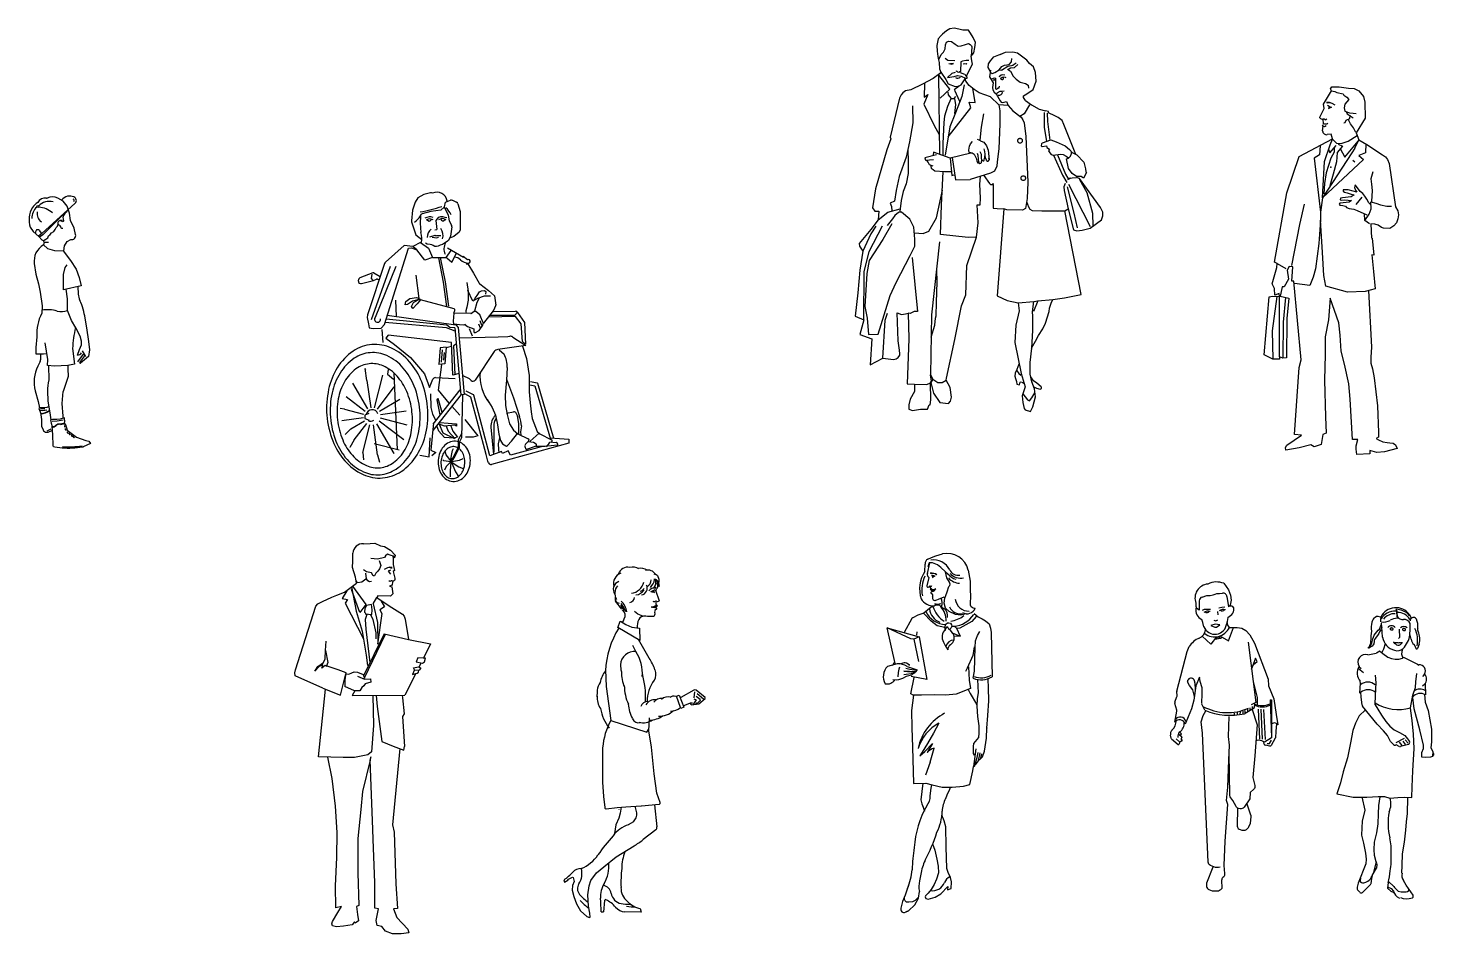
# Model space of a CAD drawing. Extents: x 7.9 to 14.49, y -4.05 to 0.19.
import ezdxf

# ---------------------------------------------------------------- set-up
doc = ezdxf.new("R2010")
doc.units = 0
doc.layers.get('0').update_dxf_attribs({"linetype": 'CONTINUOUS'})
doc.layers.add('PESSOAS', color=7, linetype='CONTINUOUS')

# ---------------------------------------------------------------- blocks, each defined once
blk = doc.blocks.new('AZPED9')
for p, q in [((-2.39, 39.51), (3.77, 45.08)), ((1.54, 45.44), (0.58, 46.02)), ((2.28, 44.54), (1.54, 45.44)), ((2.71, 43.22), (2.28, 44.54)), ((2.48, 43.91), (-2.21, 39.26)), ((1.22, 41.86), (0.93, 41.88)), ((1.53, 41.65), (1.22, 41.86)), ((1.59, 42.8), (1.48, 42.45)), ((1.48, 42.45), (1.52, 42.2)), ((1.52, 42.2), (1.6, 41.77)), ((1.6, 41.77), (1.53, 41.65)), ((1.87, 43.2), (1.59, 42.8)), ((2.1, 43.39), (1.87, 43.2)), ((2.25, 43.6), (2.1, 43.39)), ((2.46, 43.78), (2.25, 43.6)), ((2.48, 43.91), (2.46, 43.78)), ((2.9, 41.9), (2.71, 43.22)), ((3.56, 40.47), (2.9, 41.9)), ((-2.39, 39.51), (-2.99, 39)), ((-2.39, 39.51), (-2.83, 40.06)), ((-2.21, 39.26), (-2.8, 38.82)), ((-1.28, 38.7), (-1.13, 39.06)), ((-1.13, 39.06), (-0.87, 39.31)), ((-0.87, 39.31), (-0.59, 39.59)), ((-0.59, 39.59), (-0.17, 39.84)), ((-0.17, 39.84), (0.08, 40.22)), ((0.08, 40.22), (0.25, 40.59)), ((0.25, 40.59), (0.53, 40.81)), ((0.53, 40.81), (0.63, 41.19)), ((0.79, 41.05), (0.6, 41.23)), ((3.84, 39.29), (3.56, 40.47)), ((-2.13, 38.15), (-1.63, 38.43)), ((-2.1, 37.37), (-1.34, 36.72)), ((-2.01, 37.88), (-1.14, 37.89)), ((-1.63, 38.43), (-1.28, 38.7)), ((-1.34, 36.72), (-0.08, 36.37)), ((-0.08, 36.37), (1.57, 36.3)), ((1.65, 36.3), (1.82, 37.22)), ((1.82, 37.22), (2.3, 38.01)), ((2.3, 38.01), (2.96, 38.38)), ((1.57, 36.3), (2.92, 34.48)), ((2.92, 34.48), (3.95, 32.9)), ((1.59, 30.34), (1.64, 31.9)), ((1.64, 31.9), (1.93, 33.19)), ((1.93, 33.19), (2.3, 33.72)), ((3.95, 32.9), (4.53, 31.34)), ((4.53, 31.34), (4.88, 29.82)), ((1.64, 29.09), (1.59, 30.34)), ((4.88, 29.82), (1.64, 29.09)), ((2.33, 27.44), (2.09, 29.19)), ((4.23, 29.67), (4.32, 28.29)), ((2.33, 25.29), (2.33, 27.44)), ((3.07, 23.42), (2.33, 25.29)), ((3.88, 22.06), (3.07, 23.42)), ((5.58, 23.83), (5.85, 22.06)), ((4.69, 20.5), (3.88, 22.06)), ((5.85, 22.06), (6.21, 19.57)), ((-1.3, 16.22), (-1.8, 19.27)), ((3.3, 18.23), (3.62, 15.35)), ((4.59, 18.06), (4.93, 18.95)), ((4.96, 19.6), (4.69, 20.5)), ((4.93, 18.95), (4.96, 19.6)), ((6.21, 19.57), (6.44, 18.02)), ((-2.7, 15.85), (-3.15, 14.96)), ((-1.36, 15.09), (-1.3, 16.22)), ((5.24, 17.2), (4.17, 15.8)), ((4.18, 17.02), (4.59, 18.06)), ((4.6, 15.65), (5.55, 16.88)), ((6.23, 16.78), (4.73, 15.55)), ((5.05, 17.84), (5.69, 16.79)), ((6.44, 18.02), (6.23, 16.78)), ((-0.05, 14.99), (-1.36, 15.09)), ((1.2, 15.05), (-0.05, 14.99)), ((2.44, 15.1), (1.2, 15.05)), ((2.19, 12.05), (2.53, 13.12)), ((3.62, 15.35), (2.44, 15.1)), ((1.58, 10.37), (2.19, 12.05)), ((-2.19, 6.74), (-2.65, 6.79)), ((-1.82, 7.07), (-2.62, 7.12)), ((-1.44, 6.88), (-2.19, 6.74)), ((-2.46, 5.13), (-2.44, 3.92)), ((-2.44, 3.92), (-2.16, 3.22)), ((-1.51, 2.79), (-1.25, 2.8)), ((-1.38, 3.05), (-0.68, 3.39)), ((-1.25, 2.8), (-0.56, 3.13)), ((0.42, 4.83), (-0.48, 4.77)), ((1.54, 5.02), (0.42, 4.83)), ((1.07, 4.22), (1.58, 4.35))]:
    blk.add_line(p, q)
for points in [[(-1.53, 46.01, 0.309305), (-3.15, 45.2, 0.134766), (-4.12, 44.26, 0.214043), (-4.54, 40.62), (-4, 39.82), (-2.94, 38.93), (-2.37, 38.33, -0.471036), (-2.1, 37.37, 0.307035), (-3.78, 33.92), (-3.47, 31.97), (-3.03, 30.21), (-2.69, 28.66), (-2.32, 26.12), (-2.41, 24.75, 0.136441), (-3.31, 20.43), (-3.52, 18.46), (-3.49, 17.29), (-2.11, 17.27), (-1.48, 17.32)], [(-3.15, 14.96, 0.17666), (-3.64, 10.42), (-3.08, 8.49), (-2.8, 7.29)], [(-0.67, 5.1), (-0.79, 5.91), (-1.21, 8.59), (-1.28, 10.35, -0.037137), (-1.06, 12.46), (-1.09, 15.07)], [(1.56, 5.36, -0.013458), (1.52, 5.75), (1.37, 8.07), (1.56, 10.28)], [(1.77, 4.43), (1.84, 4.68), (1.8, 5.42), (1.02, 5.22), (0.41, 5.16), (-0.03, 5.15), (-0.4, 5.14), (-0.79, 5.08), (-0.64, 4.43), (-0.47, 3.84, 0.310597), (0.17, 4.09, -0.268116), (1.05, 4.32), (1.56, 4.45, -0.40115), (1.96, 4.21), (2.26, 3.19), (4.01, 1.89), (5.75, 1.29), (6.29, 1.16), (6.6, 0.68), (5.22, 0.06, -0.033754), (5.21, 0.05), (5.13, 0.03, -0.057393), (5.09, 0.02, -0.06542), (1.39, -0.14), (0, 0, -0.372489), (-0.3, 0.32), (-0.38, 2.29), (-0.48, 3.89)]]:
    blk.add_lwpolyline(points, format="xyb")
for points in [[(-2.63, 17.28), (-2.62, 16.16)], [(2.54, 13.23), (2.5, 14.34), (2.47, 15.1)], [(-1.05, 7.56), (-1.47, 7.34), (-1.82, 7.27), (-2.25, 7.27), (-2.77, 7.32), (-2.92, 7.18), (-2.59, 6.27)], [(-2.65, 6.43), (-2.46, 5.13)]]:
    blk.add_lwpolyline(points)
blk.add_circle((-3.12, 44.47), 0.168)
for centre, radius, start, end in [((-1.37, 42.25), 2.88, 132.9056, 179.8618), ((-1.02, 42.67), 2.74, 75.1152, 135.42), ((-3.3, 40.03), 4.34, 48.4905, 85.0604), ((-0.16, 56.04), 10.12, 262.2361, 262.8403), ((-0.39, 43.87), 2.36, 65.7393, 115.8846), ((2.94, 44.14), 2.29, 104.6061, 138.9834), ((2.74, 44.59), 1.81, 64.6259, 102.2555), ((3.32, 45.58), 0.268, 311.9038, 72.9503), ((3.32, 45.58), 0.672, 311.9038, 72.9503), ((-1.35, 43.18), 1.93, 171.1613, 234.6821), ((0.99, 41.4), 0.433, 46.1299, 202.7208), ((-3.13, 39.77), 0.42, 44.887, 198.0647), ((-6.42, 38.69), 3.04, 12.6005, 18.0647), ((0.6, 40.56), 0.523, 3.3302, 69.4678), ((1.37, 40.73), 0.284, 210.2737, 297.6826), ((3.15, 39.07), 0.719, 255.118, 17.4909), ((7.88, 28.62), 3.58, 185.2189, 204.7408), ((-5.67, 22.37), 11.35, 7.3744, 24.7408), ((-1.38, 18.69), 6.72, 74.3238, 98.4738), ((1.2, 27.88), 2.83, 254.3238, 293.6346), ((23.27, 17.45), 19.99, 166.5011, 177.7524), ((-3.3, 16.16), 0.672, 333.2915, 0.5701), ((-2.96, 16.08), 0.336, 333.2915, 0.5701), ((4.05, 18.1), 1.09, 276.8089, 323.9388), ((4.68, 15.61), 0.084, 147.966, 309.8292), ((2.21, 13.22), 0.336, 342.5323, 2.3461), ((1.89, 10.25), 0.336, 159.8426, 175.1447), ((-2.93, 9.89), 3.64, 275.3685, 303.2984), ((-2.93, 9.89), 3.74, 275.3685, 302.5915), ((-1.54, 3.46), 0.672, 201.1384, 272.3461), ((-0.34, 4.43), 0.706, 257.2121, 326.2306), ((0.81, 3.44), 0.807, 74.5533, 134.5889), ((1.64, 4.12), 0.234, 16.3358, 103.7684), ((1.91, 3.91), 0.137, 126.3837, 273.4517), ((2.04, 3.37), 0.134, 124.4398, 292.2963), ((2.44, 2.75), 0.138, 125.1378, 321.9317), ((2.81, 2.49), 0.138, 125.1378, 321.9317), ((2.61, 14.02), 13.94, 265.064, 280.0357), ((3.2, 2.19), 0.138, 125.1378, 321.9317), ((3.55, 1.96), 0.138, 125.1378, 321.9317)]:
    blk.add_arc(centre, radius, start, end)
blk = doc.blocks.new('AZPED1')
at = {"color": 0, "linetype": 'BYBLOCK'}
for p, q in [((4.38, 66.27), (3.38, 65.8)), ((5.78, 66.33), (4.38, 66.27)), ((6.68, 66.09), (5.78, 66.33)), ((8.35, 64.82), (6.68, 66.09)), ((1.7, 62.97), (1.51, 61.73)), ((8.85, 64.19), (8.35, 64.82)), ((9.62, 63.57), (8.85, 64.19)), ((9.97, 62.55), (9.62, 63.57)), ((10.09, 60.93), (9.97, 62.55)), ((-3.02, 61.4), (-2.96, 61.51)), ((-2.91, 60.92), (-3.02, 61.4)), ((-2.25, 60.17), (-2.91, 60.92)), ((-1.36, 59.38), (-2.25, 60.17)), ((1.51, 61.73), (2.18, 60.66)), ((1.92, 61.38), (2.43, 61.54)), ((2.18, 60.66), (2.07, 59.76)), ((2.07, 59.76), (2.09, 59.36)), ((2.15, 61.19), (2.4, 61.22)), ((2.4, 61.22), (2.44, 61.18)), ((2.44, 61.18), (2.42, 61.19)), ((2.43, 61.54), (2.6, 61.48)), ((2.6, 61.48), (2.58, 61.26)), ((2.58, 61.26), (2.6, 59.64)), ((3.13, 59.67), (3.28, 59.7)), ((3.28, 59.7), (3.32, 60.04)), ((3.59, 61.53), (3.8, 61.67)), ((3.8, 61.67), (4.07, 61.72)), ((4.07, 61.72), (4.35, 61.67)), ((4.35, 61.67), (4.53, 61.64)), ((9.54, 59.41), (10.09, 60.93)), ((-0.43, 58.77), (-1.36, 59.38)), ((0.64, 58.44), (-0.43, 58.77)), ((1.68, 58.05), (0.64, 58.44)), ((3.21, 56.55), (1.68, 58.05)), ((2.09, 59.36), (2.36, 58.92)), ((2.36, 58.92), (2.7, 58.63)), ((2.7, 58.63), (3.43, 57.29)), ((2.91, 58.77), (2.85, 58.62)), ((2.85, 58.62), (2.85, 58.62)), ((3.43, 57.29), (3.62, 57.07)), ((4.17, 57.04), (4.6, 57.2)), ((4.6, 57.2), (4.93, 56.43)), ((7.77, 58.23), (8.38, 58.59)), ((7.77, 58.23), (7.77, 58.23)), ((7.79, 57.95), (7.77, 58.23)), ((8.12, 57.38), (7.79, 57.95)), ((8.12, 57.38), (9.25, 56.56)), ((8.38, 58.59), (9.54, 59.41)), ((4.93, 56.43), (3.21, 56.55)), ((3.62, 57.07), (3.92, 56.99)), ((3.92, 56.99), (4.17, 57.04)), ((4.93, 56.43), (5.78, 55.45)), ((5.78, 55.45), (7.31, 54.27)), ((7.86, 54.9), (7.1, 54.41)), ((8.9, 56.56), (7.86, 54.9)), ((9.25, 56.56), (10.64, 55.8)), ((10.64, 55.8), (11.8, 55.44)), ((12.36, 55.35), (11.8, 55.44)), ((12.4, 55.07), (12.36, 55.35)), ((13.53, 54.56), (12.4, 55.07)), ((14.19, 54.22), (13.53, 54.56)), ((7.31, 54.27), (7.65, 53.78)), ((7.65, 53.78), (7.86, 53.23)), ((7.86, 53.23), (8.21, 50.73)), ((14.9, 53.66), (14.19, 54.22)), ((15.24, 52.94), (14.9, 53.66)), ((17.42, 47.42), (15.24, 52.94)), ((-2.22, 48.97), (-2.04, 49.38)), ((-2.04, 49.38), (-1.66, 49.8)), ((-0.82, 50.25), (-0.46, 50.11)), ((-0.46, 50.11), (-0.05, 49.88)), ((-0.05, 49.88), (0.43, 49.67)), ((0.43, 49.67), (0.94, 49.02)), ((8.21, 50.73), (8.56, 42.32)), ((-2.31, 48.18), (-2.3, 48.57)), ((-2.25, 47.76), (-2.31, 48.18)), ((-2.3, 48.57), (-2.22, 48.97)), ((-1.99, 47.74), (-2.25, 47.76)), ((-1.99, 47.74), (-1.69, 47.74)), ((-1.69, 47.74), (-1.37, 47.46)), ((-1.37, 47.46), (-1.1, 46.96)), ((-1.1, 46.96), (-1, 46.73)), ((-1, 46.73), (-0.84, 46.26)), ((-0.58, 47.21), (-0.76, 47.59)), ((-0.53, 46.62), (-0.58, 47.21)), ((0.01, 47.41), (-0.21, 47.91)), ((0.03, 46.82), (0.01, 47.41)), ((0.06, 46.35), (0.03, 46.82)), ((0.64, 47.93), (0.47, 48.43)), ((0.52, 46.44), (0.64, 46.89)), ((0.7, 47.44), (0.64, 47.93)), ((0.64, 46.89), (0.7, 47.44)), ((0.76, 46.82), (0.66, 47.26)), ((0.92, 46.39), (0.76, 46.82)), ((0.94, 49.02), (1.24, 48.23)), ((1.24, 48.23), (1.43, 46.41)), ((13.33, 47.28), (14.99, 43.61)), ((14.03, 47.37), (15.51, 43.78)), ((14.03, 47.37), (14.03, 47.37)), ((-0.84, 46.26), (-0.79, 46.03)), ((-0.81, 46.13), (-0.75, 45.85)), ((-0.75, 45.85), (-0.67, 45.83)), ((-0.67, 45.83), (-0.56, 45.9)), ((-0.56, 45.9), (-0.49, 46.11)), ((-0.48, 46.02), (-0.53, 46.62)), ((-0.48, 46.02), (-0.48, 46.02)), ((0.01, 45.94), (0.06, 46.41)), ((0.06, 46.41), (0.25, 46.26)), ((0.25, 46.26), (0.46, 46.22)), ((0.46, 46.22), (0.52, 46.44)), ((1.07, 46.15), (0.92, 46.39)), ((8.56, 42.32), (8.42, 39.26)), ((14.99, 43.61), (15.78, 42.21)), ((15.51, 43.78), (15.98, 43.03)), ((15.95, 42.82), (16.56, 43.08)), ((15.98, 43.03), (17.53, 43.17)), ((16.56, 43.08), (16.56, 43.08)), ((21.99, 37.64), (18.08, 42.99)), ((8.42, 39.26), (8.14, 37.45)), ((4.67, 37.18), (4.15, 37.38)), ((7.58, 37.11), (4.67, 37.18)), ((8.14, 37.45), (7.58, 37.11)), ((15.37, 36.98), (16, 37.36)), ((18.42, 21.55), (15.37, 36.98)), ((16, 37.36), (17, 33.5)), ((22.4, 36.75), (21.99, 37.64)), ((22.43, 36.06), (22.4, 36.75)), ((18.62, 33.44), (20.07, 33.8)), ((20.07, 33.8), (22.17, 35.34)), ((22.17, 35.34), (22.43, 36.06)), ((17, 33.5), (17.6, 33.32)), ((17.6, 33.32), (18.62, 33.44)), ((3.39, 27.6), (3.39, 27.6)), ((13.18, 20.62), (15.33, 20.93)), ((15.33, 20.93), (18.42, 21.55)), ((6.5, 7.56), (6.93, 6.96)), ((6.93, 6.96), (7.26, 6.69)), ((7.63, 3.2), (8.49, 2.11)), ((9.31, 2.47), (9.88, 3.4)), ((8.49, 2.11), (8.87, 1.9)), ((8.87, 1.9), (9.31, 2.47))]:
    blk.add_line(p, q, dxfattribs=at)
for points in [[(-2.75, 61.92), (-1.66, 64.07), (-1.79, 64.69), (-1.88, 65.56), (-1.43, 66.17), (-1.2, 67.19), (-1.1, 68.09), (-1.52, 68.99), (-2.01, 69.83), (-2.41, 70.34), (-3.45, 70.37), (-4.15, 70.57), (-5.06, 70.74), (-5.84, 70.6), (-6.48, 70.26), (-7.18, 69.6), (-7.42, 69.36), (-8.02, 68.74), (-8.24, 67.54), (-8.2, 66.51), (-8.04, 65.49), (-7.95, 64.87), (-7.78, 64.4), (-7.76, 63.23), (-7.5, 62.62), (-7.75, 62.32)], [(-7.9, 64.92), (-7.43, 65.85), (-6.99, 66.32), (-6.7, 66.92), (-6.61, 67.65), (-6.47, 68.14), (-6.09, 68.34), (-5.56, 68.25), (-4.85, 67.79), (-4.31, 67.44), (-3.74, 67.46), (-2.92, 67.71), (-2.4, 67.88), (-2.08, 67.73), (-1.84, 67.46), (-1.76, 67.31), (-1.86, 66.34), (-1.88, 65.56)], [(-6.7, 65.2), (-6.21, 64.85), (-4.93, 64.78)], [(1.65, 62.76), (1.25, 63.44), (1.29, 64.15), (1.65, 64.7), (2.29, 65.42), (3.2, 65.78), (3.73, 66)], [(3.76, 63.63), (4.28, 63.9), (5.09, 64.04), (5.55, 64.53), (5.6, 65.12)], [(-7.75, 62.32), (-8.94, 61.42), (-10.86, 60.41), (-13.01, 59.34), (-14.04, 59.19), (-14.53, 58.82), (-14.82, 58.41), (-15.14, 57.78), (-16.83, 50.62), (-16.75, 50.33), (-17.5, 48.25), (-19.56, 41.08), (-19.56, 41.08), (-20.1, 37.56), (-19.7, 36.92), (-18.94, 36.93), (-19.09, 35.34), (-20.44, 33.54), (-22.6, 31), (-22.5, 30.45), (-21.89, 29.53), (-22.46, 26.06), (-22.85, 21.88), (-23.29, 17.53), (-21.73, 16.87), (-22.48, 14.19), (-20.25, 13.36), (-20.56, 8.59), (-18.19, 9.79), (-16.25, 9.58), (-15.76, 9.65), (-15.39, 9.93), (-15.08, 10.34), (-15.08, 10.63), (-15.16, 11.3), (-15.35, 12.98), (-15.55, 18.2), (-14.76, 17.89), (-14.04, 18), (-13.53, 18.14), (-13.43, 13.4), (-13.69, 5.08), (-12.36, 4.98), (-12.35, 3.63), (-13.17, 2.22), (-13.4, 1.16), (-13.4, 0.4), (-12.73, 0.15), (-11.23, 0.37), (-9.99, 0.39), (-9.63, 1.17), (-9.46, 1.18), (-9.37, 2.08), (-9.41, 5.25), (-9.24, 5.57), (-9.41, 6.72), (-8.95, 5.9), (-9.34, 5.28), (-8.83, 3.34), (-7.67, 1.62), (-6.1, 1.45), (-5.72, 1.85), (-5.52, 2.61), (-5.76, 4.39), (-6.53, 5.76), (-6.45, 6.12), (-4.94, 13.23), (-3.66, 19.45), (-2.89, 21.51), (-2.68, 26.92), (-0.9, 32.13), (-0.63, 34.78), (-0.78, 38.11), (-0.78, 38.11), (-0.25, 38.13), (-0.16, 39.35), (-0.33, 41.92), (-0.16, 43.36)], [(-7.5, 62.62), (-6.59, 61.26), (-6.12, 60.45), (-4.86, 59.98), (-4.31, 60.02), (-3.76, 60.3), (-3.02, 61.4)], [(-4.85, 62.52), (-5.46, 62.37), (-6.25, 61.6), (-5.06, 61.83), (-4.4, 62.02), (-3.74, 61.89), (-2.95, 61.5)], [(-6.03, 64.24), (-5.47, 64.08), (-5.16, 64.18), (-5.48, 64.16), (-5.71, 64.14)], [(-2.36, 64.79), (-2.84, 64.76), (-3.47, 64.66), (-3.79, 64.53), (-3.86, 62.73), (-4.16, 62.53), (-4.36, 62.59), (-4.47, 62.74), (-4.61, 62.8), (-4.73, 62.72)], [(-3.09, 62.2), (-3.86, 62.49)], [(-3.4, 64.15), (-2.73, 64.19), (-2.82, 64.06), (-3.14, 64.13)], [(1.63, 62.59), (1.98, 62.39), (2.44, 62.52), (3.25, 63.05), (3.74, 63.65)], [(3.73, 62.99), (3.06, 62.91)], [(3.73, 62.99), (4.9, 63.74), (5.88, 63.92), (5.88, 63.94), (6.39, 64.35)], [(4.78, 63.17), (5.38, 62.78), (5.88, 61.87), (6.41, 61.3), (7.12, 60.79), (8.14, 60.54), (8.63, 60.22), (8.7, 59.65)], [(4.88, 63.13), (5.34, 63.39), (6.08, 63.48), (6.71, 64)], [(-10.49, 60.54), (-10.56, 58.02), (-9.9, 58.46), (-10.67, 56.68), (-8.73, 52.77), (-7.78, 51.11)], [(-7.95, 62.07), (-7.76, 47.52)], [(-7.65, 57.78), (-5.81, 59.44), (-7.9, 62.07)], [(-3.2, 60.29), (-3.2, 60.29), (-3.62, 58.11), (-4.8, 55.08), (-5.85, 52.5), (-6.71, 47.26)], [(-5.03, 59.42), (-4.11, 60.1)], [(-3.09, 62.2), (-2.73, 61.68), (-2.71, 61.43), (-3.02, 61.4)], [(3.25, 61.84), (3.25, 61.82), (3.66, 62.09), (3.86, 62.15), (4.34, 62.13)], [(-5.63, 57.66), (-6.25, 56.28), (-6.84, 54.47), (-6.96, 53.32), (-7.13, 49.44), (-7.13, 47.29)], [(-6.2, 58.89), (-6.16, 58.44), (-5.9, 58.11), (-5.57, 57.77), (-5.02, 57.74), (-4.76, 58.09)], [(-6.14, 50.68), (-1.99, 56), (-2.26, 57.1), (-1.15, 57.02), (-1.59, 59.67), (-1.59, 59.67)], [(-4.98, 57.69), (-4.82, 56.61), (-4.95, 54.96)], [(-4.96, 59.3), (-4.07, 57.23)], [(2.91, 58.77), (3.44, 59.07), (3.83, 59.11), (4.2, 59.19)], [(-12.71, 56.37), (-12.7, 53.23), (-13.31, 49.76), (-13.9, 46.94), (-15.19, 43.37), (-15.73, 40.74), (-16.05, 38.82), (-16.83, 38.41), (-16.59, 37.82), (-16.53, 36.98)], [(0.4, 54.94), (-0.06, 52.45), (-0.3, 50.03)], [(3.21, 56.55), (3.39, 55.44), (3.4, 53.04), (3.19, 48.47), (2.92, 46.04)], [(11.57, 55.14), (11.58, 52.41), (11.58, 52.41), (12.04, 49.84)], [(12.11, 55.03), (12.18, 53.53), (12.65, 50.04)], [(11.27, 49.56), (11.08, 49.36), (11.03, 49), (11.18, 48.88), (12.03, 48.99), (12.1, 48.69), (12.59, 48.4), (12.37, 48.09), (12.63, 47.74), (12.87, 47.38), (13.26, 47.29), (14.61, 47.46), (15.09, 47.42), (15.63, 47.1), (16.07, 46.78)], [(11.27, 49.56), (12.78, 50.13), (13.8, 49.77), (15.44, 48.99), (16.23, 48.31), (16.72, 47.77), (17.62, 47.36), (18.92, 45.97), (18.92, 45.98), (19.11, 45.26), (19.2, 44.76), (19.27, 44.22), (19.38, 44.07), (18.83, 43.06), (18.41, 43.32), (17.55, 43.37), (16.75, 43.91), (16.05, 44.81), (15.69, 46.62), (16.08, 46.73), (16.08, 46.72), (16.46, 47.12), (16.61, 47.6), (16.61, 47.6), (16.63, 47.85)], [(-13.58, 48.26), (-13.51, 46.16), (-13.54, 43.88), (-13.91, 41.98), (-14.47, 40.55), (-14.83, 38.89), (-15.09, 36.9)], [(-8.3, 47.32), (-10.43, 46.8), (-10.36, 46.33), (-8.83, 46.46)], [(-1.99, 47.65), (-1.99, 47.65), (-5.75, 46.75), (-8.88, 47.83), (-8.91, 47.3)], [(-5.78, 46.75), (-5.49, 43.55), (-5.01, 43.67)], [(-5.4, 46.83), (-4.81, 42.73), (-2.07, 42.76)], [(-10.14, 46.32), (-9.87, 45.95), (-9.68, 45.55), (-8.99, 45.33)], [(-9.42, 45.49), (-9.26, 44.91), (-8.93, 44.62), (-8.6, 44.42), (-6.82, 44.25), (-5.59, 44.25)], [(-0.9, 32.13), (-2.46, 32.08), (-7.57, 32.64), (-7.39, 38.03), (-7.05, 44.24)], [(2.92, 46.04), (2.81, 45.25), (2.38, 44.35), (1.66, 43.93), (-2.07, 42.76)], [(0.44, 43.5), (1.49, 42.08), (1.7, 41.87), (2.14, 41.87), (2.19, 37.52), (2.91, 37.43), (4.15, 37.38), (2.89, 21.33), (4.72, 20.46), (6.8, 20.03), (6.94, 18.56), (6.94, 18.56), (6.32, 15.89), (6.14, 12.71), (7.32, 6.96), (8.08, 4.53), (7.51, 2.84), (7.67, 1.63), (7.91, 0.51), (8.06, 0.24), (9.05, -0.07), (9.49, 0.82), (9.95, 2.63), (9.81, 4.12), (9.33, 5.41), (8.99, 6.83), (8.97, 9.03), (9.28, 11.66), (9.49, 14.89), (9.49, 17.58), (9.45, 18.37), (9.65, 20.25), (10.44, 20.4), (9.6, 18.4)], [(2.14, 41.87), (2.16, 42.09)], [(15.44, 42.07), (15.2, 41.46), (15.29, 40.74), (16, 37.36)], [(16.07, 41.91), (20.08, 34.11)], [(18.08, 42.99), (17.57, 43.14)], [(18.13, 42.79), (19.46, 40.42), (20.49, 36.55), (20.57, 34.17), (20.57, 34.17)], [(-12.39, 32.94), (-10.75, 32.82), (-9.71, 33.27), (-8.31, 35.74), (-7.22, 40.8)], [(15.85, 41.41), (17.08, 36.59), (17.69, 33.87)], [(-19.09, 35.34), (-17.3, 36.78), (-15, 37.37)], [(-16.87, 21.39), (-15.73, 23.76), (-13.17, 28.74), (-12.32, 30.45), (-12.28, 31.79), (-12.51, 33.98), (-13.21, 35.49), (-14.77, 36.76), (-15.06, 36.77), (-15.34, 36.69), (-15.99, 36.15), (-16.41, 35.52), (-17.39, 34.32)], [(8.33, 38.7), (8.69, 37.74), (8.94, 37.34), (9.39, 37.09), (11.16, 37.03), (12.98, 37.03), (15.35, 37.03)], [(-19.52, 34.18), (-20.42, 32.73), (-21.89, 29.53)], [(-21.73, 16.87), (-21.66, 25.74), (-20.71, 29.51), (-18.26, 34.26)], [(-16.54, 34.58), (-18.24, 31.72), (-20.71, 27.85), (-21.19, 25.41), (-21.54, 19.36), (-21.13, 17.18), (-21.13, 17.18), (-20.84, 14.15), (-20.84, 14.15), (-19.08, 14.23), (-16.87, 21.39)], [(-7.74, 31.28), (-9.22, 17.82), (-9.41, 6.72)], [(-12.78, 28.38), (-11.78, 18.44), (-12.44, 18.42), (-13.14, 18.05), (-13.53, 18.14)], [(-9.3, 13.65), (-8.63, 15.92), (-8.47, 17.18), (-8.39, 17.6), (-8.3, 20.05), (-8.17, 23.87), (-8.26, 26.02)], [(6.8, 20.03), (9.65, 20.25)], [(9.26, 11.65), (9.96, 12.91), (10.56, 13.96), (11.36, 15.21), (11.82, 16.26), (12.48, 18.42), (12.57, 19.06), (12.85, 19.96), (13.18, 20.62)], [(10.44, 20.4), (13.18, 20.62)], [(-18.19, 9.79), (-17.8, 16.83), (-17.35, 18.13)], [(6.89, 8.68), (6.89, 8.68), (6.53, 7.73), (6.2, 7.03), (6.14, 6.48), (6.28, 6.05), (6.45, 5.49), (6.55, 5), (7, 4.88), (7.16, 5.36), (7.32, 5.43), (7.61, 5.29), (7.88, 5.13)], [(-12.36, 4.98), (-10.06, 4.91), (-9.41, 5.25)], [(-8.95, 5.9), (-8.03, 5.31), (-7.25, 5.31), (-6.53, 5.76)]]:
    blk.add_lwpolyline(points, dxfattribs=at)
for points in [[(7.12, 50.35, 0.084551), (6.94, 50.32, 0.091584), (6.79, 50.23, 0.103673), (6.69, 50.1, 0.114209), (6.65, 49.95, 0.114209), (6.69, 49.81, 0.103673), (6.79, 49.68, 0.091584), (6.94, 49.59, 0.084551), (7.12, 49.56, 0.084551), (7.3, 49.59, 0.091584), (7.45, 49.68, 0.103673), (7.55, 49.81, 0.114209), (7.58, 49.95, 0.114209), (7.55, 50.1, 0.103673), (7.45, 50.23, 0.091584), (7.3, 50.32, 0.084551)], [(7.73, 43.43, 0.084551), (7.55, 43.4, 0.091584), (7.4, 43.32, 0.103673), (7.3, 43.19, 0.114209), (7.27, 43.04, 0.114209), (7.3, 42.89, 0.103673), (7.4, 42.76, 0.091584), (7.55, 42.68, 0.084551), (7.73, 42.65, 0.084551), (7.91, 42.68, 0.091584), (8.06, 42.76, 0.103673), (8.16, 42.89, 0.114209), (8.2, 43.04, 0.114209), (8.16, 43.19, 0.103673), (8.06, 43.32, 0.091584), (7.91, 43.4, 0.084551)]]:
    blk.add_lwpolyline(points, format="xyb", close=True, dxfattribs=at)
blk.add_lwpolyline([(9.68, 4.49), (10.19, 4.26), (10.84, 4.1, 0.845896), (11, 4.48), (10.22, 5.16), (9.58, 5.64), (9.58, 5.64), (9.11, 6.34)], format="xyb", dxfattribs=at)
for centre, radius, start, end in [((-4.43, 62.41), 0.894, 244.5251, 307.9563), ((3.69, 61.42), 0.15, 131.711, 227.9934), ((3.8, 61.52), 0.293, 225.1688, 4.4881), ((2.75, 59.64), 0.153, 177.9041, 322.3759), ((3.17, 59.27), 0.401, 94.5133, 136.2313), ((3.18, 59.11), 0.759, 264.9042, 343.9708), ((-0.24, 46), 0.256, 168.5112, 346.7939), ((1.09, 46.5), 0.343, 265.8876, 30.9831)]:
    blk.add_arc(centre, radius, start, end, dxfattribs=at)
blk = doc.blocks.new('AZPED2')
for p, q in [((-1.85, 49.39), (-2.32, 48.63)), ((-0.77, 50.02), (-1.85, 49.39)), ((0.48, 50.31), (-0.73, 50.01)), ((-2.83, 47.12), (-3.04, 45.14)), ((-2.32, 48.63), (-2.83, 47.12)), ((0.53, 46.87), (-1.03, 46.45)), ((2.41, 47.15), (0.53, 46.87)), ((2.99, 47.7), (2.41, 47.15)), ((2.41, 47.15), (2.41, 47.15)), ((3.19, 48.6), (2.99, 47.72)), ((2.99, 47.72), (3.74, 46.23)), ((3.28, 48.63), (4.2, 48.96)), ((4.57, 48.94), (5.29, 48.58)), ((5.54, 48.29), (5.95, 46.86)), ((5.95, 46.86), (5.95, 43.45)), ((-3.02, 44.94), (-2.25, 42.58)), ((-1.37, 46.03), (-1.44, 44.75)), ((-1.44, 44.75), (-1.31, 42.99)), ((-0.16, 45.74), (-0.53, 45.62)), ((0.08, 45.48), (-0.33, 45.26)), ((0.23, 45.88), (-0.16, 45.74)), ((0.17, 45.05), (-0.16, 45.33)), ((0.34, 45.55), (0.08, 45.48)), ((0.34, 45.07), (0.17, 45.05)), ((0.55, 45.88), (0.23, 45.88)), ((0.95, 45.36), (0.34, 45.55)), ((0.52, 45.23), (0.34, 45.07)), ((0.63, 45.45), (0.48, 45.23)), ((0.95, 45.77), (0.55, 45.88)), ((1.5, 45.24), (1.67, 43.53)), ((1.5, 45.24), (1.5, 45.24)), ((1.52, 45.24), (2.02, 45.81)), ((2.02, 45.81), (2.41, 45.94)), ((2.04, 45.4), (2.64, 45.62)), ((2.36, 45.5), (2.52, 45.29)), ((2.41, 45.94), (2.73, 45.95)), ((2.52, 45.29), (2.7, 45.14)), ((2.64, 45.62), (2.9, 45.57)), ((2.7, 45.14), (2.88, 45.13)), ((2.73, 45.95), (3.12, 45.84)), ((2.88, 45.13), (3.19, 45.43)), ((2.9, 45.57), (3.32, 45.37)), ((2.9, 45.57), (2.9, 45.57)), ((3.12, 45.84), (3.5, 45.75)), ((3.74, 46.23), (3.94, 45.18)), ((3.94, 45.18), (4.38, 44.34)), ((-2.25, 42.58), (-1.11, 41.69)), ((0.38, 42.2), (1.33, 42.49)), ((0.8, 42.12), (1.63, 42)), ((1.67, 43.51), (1.26, 43.46)), ((1.33, 42.49), (1.46, 42.41)), ((1.46, 42.41), (1.63, 42.46)), ((1.63, 42.46), (2.37, 42.47)), ((1.63, 42), (1.99, 42.15)), ((1.63, 42), (1.63, 42)), ((1.99, 42.15), (1.99, 42.15)), ((2.37, 42.47), (2.37, 42.45)), ((4.19, 42.32), (3.83, 41.5)), ((4.77, 42.24), (4.16, 41.99)), ((4.42, 44.06), (4.19, 42.32)), ((5.78, 43.09), (4.77, 42.24)), ((-8.03, 26.03), (-3.58, 40.08)), ((-4.37, 40.59), (-7.84, 37.5)), ((-4.37, 40.59), (-4.37, 40.59)), ((-2.8, 40.4), (-4.37, 40.59)), ((-3.58, 40.08), (-3, 40.17)), ((-3, 40.17), (-2.52, 40)), ((-1.33, 41.17), (-2.8, 40.4)), ((-2.03, 39.8), (-2.73, 40.36)), ((-2.52, 40), (-1.98, 39.76)), ((-0.59, 37.89), (-2.03, 39.8)), ((-1.33, 41.17), (0.12, 40.08)), ((-0.12, 40.84), (-0.42, 41)), ((0.42, 40.78), (-0.12, 40.84)), ((0.12, 40.08), (0.87, 38.4)), ((0.75, 40.75), (0.42, 40.78)), ((1, 40.63), (0.75, 40.75)), ((1.3, 40.44), (1, 40.63)), ((1.59, 40.4), (1.3, 40.44)), ((1.92, 40.5), (1.59, 40.4)), ((2.28, 40.68), (1.92, 40.5)), ((2.69, 40.77), (2.28, 40.68)), ((3.83, 41.5), (2.69, 40.77)), ((3.41, 38.39), (4.31, 39.67)), ((3.61, 40.18), (6.56, 38.47)), ((3.69, 41.27), (3.69, 41.27)), ((4.44, 37.54), (5.31, 39.17)), ((-7.98, 37.3), (-11.15, 27.82)), ((-6.96, 36.72), (-10.48, 26.9)), ((-5.94, 36.75), (-9.76, 27.29)), ((0.87, 38.4), (-0.59, 37.89)), ((0.87, 38.4), (3.41, 38.39)), ((1.94, 38.34), (2.82, 33.85)), ((2.3, 38.41), (3.18, 33.92)), ((3.51, 38.31), (4.44, 37.54)), ((7.34, 37.94), (6.52, 38.57)), ((7.08, 37.21), (7.41, 37.2)), ((7.41, 37.2), (8.42, 35.49)), ((-12.85, 34.14), (-12.84, 33.99)), ((-10.18, 35.53), (-12.55, 34.6)), ((-12.26, 33.56), (-10.01, 34.12)), ((-10.37, 35.32), (-10.46, 34.53)), ((-10.46, 34.53), (-10.18, 34.13)), ((-10.01, 34.12), (-9.49, 34.38)), ((-8.8, 34.84), (-9.98, 35.52)), ((-9.39, 34.43), (-9.39, 34.43)), ((-9.29, 34.39), (-8.99, 34.26)), ((-1.63, 30.81), (-2.17, 35.12)), ((2.82, 33.85), (3.42, 29.35)), ((3.19, 33.9), (3.78, 29.4)), ((7.2, 33.76), (7.43, 32.11)), ((8.42, 35.49), (9.45, 33.67)), ((7.38, 32.28), (7.38, 32.28)), ((8.32, 30.35), (7.38, 32.28)), ((7.43, 32.11), (7.44, 30.5)), ((8.76, 30.85), (9.12, 31.39)), ((9.12, 31.39), (9.53, 32.02)), ((9.25, 30.85), (10.48, 31.28)), ((9.53, 32.02), (9.93, 32.26)), ((9.58, 33.53), (11.21, 32.32)), ((9.93, 32.26), (10.43, 32.3)), ((10.43, 32.3), (10.72, 32.08)), ((10.48, 31.28), (11.15, 31.31)), ((10.72, 32.08), (10.65, 31.61)), ((11.15, 31.31), (11.56, 31.31)), ((11.21, 32.32), (12.32, 31.32)), ((12.32, 31.32), (12.53, 29.61)), ((-5.78, 27.51), (-5.9, 30.48)), ((-4.2, 29.67), (-4.06, 30.27)), ((-3.75, 29.7), (-4.2, 29.67)), ((-4.06, 30.27), (-3.32, 30.82)), ((-2.86, 30.3), (-3.75, 29.7)), ((-3.32, 30.82), (-2.07, 30.97)), ((-3.03, 29.36), (-2.66, 30.1)), ((-2.75, 28.96), (-3.03, 29.36)), ((-1.42, 30.68), (-2.86, 30.32)), ((-2.86, 30.32), (-2.86, 30.3)), ((-1.99, 29.84), (-2.75, 28.96)), ((-2.66, 30.1), (-1.81, 30.55)), ((-2.07, 30.97), (-1.63, 30.81)), ((-1.39, 30.59), (-1.99, 29.84)), ((-1.81, 30.55), (-1.42, 30.68)), ((4.83, 28.91), (-1.39, 30.59)), ((4.81, 28.09), (4.99, 28.61)), ((7.2, 29.21), (7, 28.53)), ((7.44, 30.5), (7.2, 29.21)), ((8.39, 30.36), (9.25, 30.85)), ((8.49, 30.42), (8.76, 30.85)), ((9.07, 30.06), (8.63, 28.45)), ((9.49, 30.86), (9.07, 30.06)), ((12.51, 29.49), (12.12, 28.58)), ((-11.15, 27.82), (-11.21, 27.29)), ((-11.21, 27.29), (-10.98, 26.11)), ((-10.98, 26.11), (-10.81, 25.38)), ((-8.65, 25.32), (-8.03, 26.03)), ((-7.9, 26.45), (3.37, 25.46)), ((3.49, 25.89), (-7.73, 26.99)), ((-7.5, 27.72), (5.19, 25.98)), ((4.81, 28.09), (4.69, 26.61)), ((4.69, 26.61), (4.75, 26.07)), ((7.93, 28.03), (4.81, 28.09)), ((4.88, 26.12), (5.83, 25.99)), ((4.88, 26.12), (4.88, 26.12)), ((5.19, 25.98), (5.59, 25.43)), ((5.83, 25.99), (6.59, 25.94)), ((6.59, 25.94), (7, 26.09)), ((6.8, 25.99), (7.34, 25.63)), ((7, 28.43), (7.05, 28.07)), ((8.55, 28.4), (8.07, 28.07)), ((9.61, 27.8), (8.83, 28.39)), ((8.84, 28.46), (8.84, 28.46)), ((9.72, 25.31), (9.42, 26.08)), ((9.99, 25.8), (9.65, 26.68)), ((10.23, 26.31), (9.68, 27.7)), ((10.16, 25.91), (10.23, 26.17)), ((12.08, 28.52), (10.25, 26.24)), ((16.18, 27.48), (11.16, 27.35)), ((11.45, 27.71), (16.07, 27.74)), ((12.11, 28.44), (16.19, 28.46)), ((16.07, 27.74), (16.53, 28.31)), ((17.24, 26.16), (16.18, 27.48)), ((16.58, 28.25), (17.86, 26.36)), ((17.46, 22.86), (17.24, 26.16)), ((17.86, 26.36), (18.05, 22.39)), ((-10.81, 25.38), (-10.11, 25.26)), ((-10.11, 25.26), (-8.65, 25.32)), ((-8.48, 25.08), (-8.29, 22.7)), ((-7.33, 24.06), (-7.77, 23.52)), ((-7.77, 23.52), (-6.14, 22.34)), ((4.35, 22.72), (-7.33, 24.06)), ((3.37, 25.46), (5.01, 24.84)), ((4.04, 25.45), (3.49, 25.89)), ((5, 25.37), (4.04, 25.45)), ((5, 25.37), (6.11, 13.01)), ((5.59, 25.43), (6.7, 13.06)), ((5.77, 23.57), (12.96, 23.74)), ((7.34, 25.63), (8.47, 25.24)), ((7.64, 25.29), (8.21, 23.95)), ((8.47, 25.24), (8.47, 24.73)), ((8.82, 24.53), (9.45, 24.9)), ((9.45, 24.9), (10.16, 25.91)), ((12.96, 23.74), (14.76, 23.82)), ((14.76, 23.82), (15.12, 23.85)), ((15.71, 23.7), (18.11, 22.13)), ((-6.14, 22.34), (-3.22, 19.95)), ((2.28, 21.69), (2.02, 18.63)), ((3.39, 21.83), (2.28, 21.69)), ((2.64, 21.34), (2.44, 19.05)), ((3, 20.86), (2.87, 19.4)), ((3.39, 21.83), (3.12, 18.77)), ((3.39, 21.78), (4.38, 21.99)), ((4.59, 16.68), (4.35, 22.72)), ((5.25, 22.41), (4.75, 22.06)), ((4.75, 22.06), (5, 16.77)), ((12.25, 21), (8.73, 15.75)), ((18.11, 22.13), (12.9, 21.4)), ((13.14, 21.33), (14.09, 20.53)), ((17.46, 22.86), (17.46, 22.86)), ((18.05, 22.39), (17.46, 22.86)), ((17.48, 22.02), (18.2, 19.72)), ((18.11, 22.13), (18.11, 22.13)), ((-3.22, 19.95), (-0.64, 16.91)), ((2.52, 18.65), (1.92, 13.9)), ((3.12, 18.77), (2.02, 18.63)), ((18.2, 19.72), (18.71, 16.61)), ((-11.24, 15.65), (-11.55, 17.9)), ((-11.55, 17.9), (-11.53, 17.75)), ((-11.24, 15.65), (-10.55, 10.64)), ((-8.35, 16.68), (-9.94, 10.61)), ((-7.36, 17.68), (-7.45, 16.83)), ((-7.45, 16.83), (-6.32, 15.93)), ((-6.31, 17.1), (-5.68, 2.88)), ((-0.64, 16.91), (0.3, 14.37)), ((0.3, 14.37), (0.94, 15.91)), ((1.4, 16.2), (5.04, 16.03)), ((5.75, 16.94), (4.59, 16.68)), ((4.87, 17.24), (4.87, 17.24)), ((7.71, 16), (6.51, 16.56)), ((8, 15.69), (7.71, 16)), ((14.52, 15.73), (14.3, 12.98)), ((14.64, 18.07), (14.52, 15.73)), ((14.53, 15.92), (15.82, 12.47)), ((18.71, 16.61), (18.73, 13.58)), ((-13.89, 15.15), (-11.12, 10.44)), ((-6.26, 14.49), (-9.38, 10.37)), ((0.51, 13.23), (0.55, 10.7)), ((6.13, 13.1), (0.92, 6.46)), ((1, 7.64), (5.96, 13.94)), ((1.92, 13.9), (3.86, 11.47)), ((5.96, 13.94), (5.96, 13.94)), ((6.7, 13.06), (6.11, 13.01)), ((6.13, 13.1), (6.13, 13.1)), ((6.4, 13.03), (6.23, 5.06)), ((7.96, 12.6), (6.82, 13.2)), ((8.45, 13.01), (7.1, 13.72)), ((14.3, 12.98), (14.36, 11.07)), ((18.73, 13.58), (18.91, 11.55)), ((18.84, 14.88), (19.74, 14.7)), ((18.95, 15.46), (20.18, 15.22)), ((19.74, 14.7), (22.63, 4.87)), ((19.74, 14.7), (19.74, 14.7)), ((20.22, 15.18), (23.2, 5.04)), ((-15.4, 10.4), (-16.2, 10.48)), ((-15.4, 10.4), (-11.86, 9.47)), ((-15.1, 12.69), (-11.58, 10.03)), ((-5.17, 12.14), (-8.96, 9.92)), ((0.55, 10.7), (0.87, 9.43)), ((0.55, 10.7), (0.55, 10.7)), ((1.72, 12.13), (1.83, 12.38)), ((2.27, 9.31), (1.72, 12.13)), ((1.83, 12.38), (2.59, 9.84)), ((4.41, 10.91), (5.88, 9.3)), ((10.77, 1.98), (7.96, 12.6)), ((11.45, 1.76), (8.47, 12.98)), ((10.92, 12.15), (11.88, 10.67)), ((11.88, 10.67), (12.49, 9.29)), ((14.36, 11.07), (14.62, 9.41)), ((15.82, 12.47), (16.89, 9.05)), ((18.91, 11.55), (19.08, 9.86)), ((-15.89, 8.29), (-11.91, 8.84)), ((-14.22, 6.77), (-11.7, 8.24)), ((-10.89, 9.6), (-11.65, 9.26)), ((-11.65, 9.26), (-11.62, 8.63)), ((-11.62, 8.63), (-10.84, 8.37)), ((-11.28, 8.47), (-11.28, 8.47)), ((-4.45, 4.71), (-8.98, 8.14)), ((-3.98, 10), (-8.73, 9.35)), ((-3.81, 7.44), (-8.73, 8.72)), ((1.05, 7.86), (0.57, 2.81)), ((0.87, 9.43), (1.41, 8.4)), ((2.18, 7.91), (5.26, 7.66)), ((6.85, 8.5), (9.21, 5.43)), ((12.49, 9.29), (12.88, 7.48)), ((14.54, 9.67), (15.82, 9.9)), ((14.54, 9.67), (14.54, 9.67)), ((14.62, 9.41), (15.09, 7.69)), ((14.62, 9.41), (14.62, 9.41)), ((16.54, 9.15), (16.33, 9.64)), ((16.81, 7.71), (16.54, 9.15)), ((19.08, 9.86), (19.25, 8.65)), ((19.25, 8.65), (20.16, 6.26)), ((-14.22, 6.77), (-15.27, 5.73)), ((-13.59, 4.7), (-11.27, 7.76)), ((-12.02, 2.39), (-10.69, 7.48)), ((-9.29, 1.97), (-10.04, 7.46)), ((-6.22, 2.19), (-9.44, 7.69)), ((2.02, 6.29), (1.68, 7.3)), ((3.07, 5.14), (2.02, 6.29)), ((2.1, 7.58), (2.77, 5.98)), ((3.06, 7.23), (2.1, 7.58)), ((2.77, 5.98), (4.82, 5.05)), ((4.96, 7.43), (3.06, 7.23)), ((3.38, 7.25), (3.77, 6.33)), ((3.38, 7.25), (3.38, 7.25)), ((3.77, 6.33), (5.04, 4.93)), ((4.27, 7.31), (4.64, 6.33)), ((4.64, 6.33), (5.46, 5.24)), ((5.28, 7.27), (4.96, 7.43)), ((5.46, 5.24), (4.96, 5.06)), ((5.26, 7.66), (5.28, 7.27)), ((5.46, 5.24), (5.46, 5.24)), ((6.25, 5.96), (5.57, 4.69)), ((8.39, 5.2), (6.94, 5.22)), ((9.21, 5.43), (8.39, 5.2)), ((11.63, 7.07), (12.13, 2.01)), ((12.17, 7.21), (12.16, 2.46)), ((12.88, 7.48), (13.09, 5.79)), ((13.09, 5.79), (13.41, 4.61)), ((15.09, 7.69), (15.84, 6.51)), ((15.46, 4.47), (16.58, 5.87)), ((15.84, 6.51), (16.59, 5.85)), ((16.59, 5.85), (18.55, 4.92)), ((16.79, 5.76), (16.81, 7.71)), ((16.81, 7.71), (16.81, 7.71)), ((17.27, 7.28), (17.11, 6.21)), ((17.11, 6.21), (17.15, 5.57)), ((17.28, 7.07), (17.28, 7.07)), ((18.92, 4.5), (20.57, 5.93)), ((20.16, 6.26), (20.7, 5.85)), ((20.7, 5.85), (22.83, 4.72)), ((-13.59, 4.7), (-14.42, 3.28)), ((-14.42, 3.28), (-14.42, 3.28)), ((-5.28, 2.82), (-9.93, 3.99)), ((0.21, 1.55), (0.44, 5.11)), ((0.57, 2.81), (1.48, 2.35)), ((4.82, 5.05), (3.07, 5.14)), ((4.21, 0.85), (4.53, 2.73)), ((4.53, 2.73), (4.75, 3.09)), ((5.63, 3.4), (5.13, 2.35)), ((5.81, 3.31), (5.31, 2.27)), ((5.57, 4.69), (5.61, 3.31)), ((6.23, 5.06), (5.79, 4.23)), ((5.79, 4.23), (5.81, 3.31)), ((26.03, 4.11), (11.76, 0.18)), ((13.2, 5.06), (13, 3.98)), ((13, 3.98), (13.04, 2.91)), ((13.04, 2.91), (13.12, 2.32)), ((13.41, 4.61), (13.81, 4)), ((14.85, 2.68), (13.79, 2.18)), ((13.81, 4), (14.38, 3.62)), ((14.68, 3.65), (15.46, 4.47)), ((15.28, 1.87), (14.85, 2.68)), ((20.91, 3.45), (15.28, 1.87)), ((18.03, 3.94), (17.93, 3.64)), ((17.93, 3.47), (18.12, 2.98)), ((18.62, 4.55), (18.03, 3.94)), ((19.93, 3.54), (18.1, 2.89)), ((18.51, 4.44), (19.52, 4.27)), ((18.92, 4.5), (18.92, 4.5)), ((19.52, 4.27), (19.98, 3.96)), ((21.58, 3.47), (20.01, 3.51)), ((23.92, 3.75), (21.58, 3.47)), ((22.19, 3.87), (21.8, 3.44)), ((22.38, 4.15), (22.19, 3.87)), ((22.76, 4.29), (22.53, 4.25)), ((22.59, 5.09), (26, 4.86)), ((23, 4.28), (23.73, 4.22)), ((23.94, 3.96), (23.92, 3.75)), ((26, 4.86), (26.03, 4.11)), ((-12.02, 2.39), (-11.88, 1.02)), ((-9.29, 1.97), (-8.9, 0.58)), ((-6.22, 2.19), (-6.22, 2.19)), ((-1.46, 1.88), (0.21, 1.55)), ((1.48, 2.35), (0.75, 1.75)), ((2.93, 0.85), (2.76, 1.01)), ((4.24, 0.65), (2.93, 0.85)), ((3.35, 1.94), (3.28, 2.52)), ((4.28, 0.76), (3.35, 1.94)), ((4.33, 0.7), (3.41, -0.22)), ((4.24, 0.59), (4.1, -0.99)), ((4.66, 1.46), (4.14, 0.82)), ((4.82, 1.33), (4.3, 0.69)), ((4.3, 0.69), (5.09, -1.18)), ((4.3, 0.68), (5.74, -0.26)), ((4.34, 0.72), (5.86, 0.94)), ((5.13, 2.36), (4.64, 1.42)), ((5.31, 2.27), (4.82, 1.33)), ((5.85, 0.97), (6.52, 1.26)), ((5.86, 0.94), (5.85, 0.97)), ((11.06, 0.8), (10.77, 1.98)), ((11.2, 0.45), (11.06, 0.8)), ((13.59, 2.55), (11.45, 1.76)), ((13.79, 2.18), (13.59, 2.55)), ((3.41, -0.22), (3.1, -0.9)), ((4.1, -0.99), (4.09, -2.12)), ((5.09, -1.18), (5.65, -2.03)), ((5.74, -0.26), (6.54, -0.59))]:
    blk.add_line(p, q)
for points in [[(-10.34, 22.31, 0.129358), (-13.79, 21.1, 0.106381), (-16.72, 18.04, 0.084616), (-18.32, 14.06, 0.073792), (-18.65, 9.25, 0.073792), (-17.56, 4.55, 0.084616), (-15.34, 0.87, 0.106381), (-11.96, -1.67, 0.129358), (-8.36, -2.32, 0.129358), (-4.9, -1.11, 0.106381), (-1.98, 1.95, 0.084616), (-0.37, 5.93, 0.073792), (-0.05, 10.74, 0.073792), (-1.13, 15.44, 0.084616), (-3.36, 19.12, 0.106381), (-6.73, 21.66, 0.129358)], [(-10.64, 20.81, 0.129358), (-13.59, 19.77, 0.106381), (-16.21, 17.04, 0.084616), (-17.69, 13.38, 0.073792), (-17.99, 8.88, 0.073792), (-16.97, 4.48, 0.084616), (-14.93, 1.1, 0.106381), (-11.91, -1.18, 0.129358), (-8.83, -1.73, 0.129358), (-5.88, -0.69, 0.106381), (-3.26, 2.04, 0.084616), (-1.78, 5.7, 0.073792), (-1.48, 10.2, 0.073792), (-2.5, 14.6, 0.084616), (-4.54, 17.98, 0.106381), (-7.56, 20.26, 0.129358)], [(-10.84, 18.76, 0.131745), (-13.27, 17.81, 0.106626), (-15.4, 15.42, 0.083519), (-16.54, 12.28, 0.072283), (-16.68, 8.42, 0.072283), (-15.72, 4.69, 0.083519), (-13.93, 1.86, 0.106626), (-11.34, -0.03, 0.131745), (-8.77, -0.43, 0.131745), (-6.34, 0.52, 0.106626), (-4.21, 2.91, 0.083519), (-3.07, 6.05, 0.072283), (-2.93, 9.91, 0.072283), (-3.89, 13.64, 0.083519), (-5.68, 16.47, 0.106626), (-8.27, 18.36, 0.131745)], [(5.12, 4.47, 0.127649), (3.92, 4.24, 0.106178), (2.87, 3.44, 0.085402), (2.2, 2.33, 0.0749), (1.9, 0.95, 0.0749), (2.01, -0.46, 0.085402), (2.52, -1.65, 0.106178), (3.45, -2.59, 0.127649), (4.61, -2.98, 0.127649), (5.81, -2.75, 0.106178), (6.86, -1.95, 0.085402), (7.53, -0.83, 0.0749), (7.83, 0.54, 0.0749), (7.72, 1.95, 0.085402), (7.21, 3.15, 0.106178), (6.28, 4.08, 0.127649)], [(4.82, 3.46, 0.127649), (4, 3.31, 0.106178), (3.21, 2.7, 0.085402), (2.68, 1.81, 0.0749), (2.42, 0.65, 0.0749), (2.52, -0.52, 0.085402), (2.92, -1.48, 0.106178), (3.63, -2.19, 0.127649), (4.42, -2.45, 0.127649), (5.24, -2.3, 0.106178), (6.03, -1.69, 0.085402), (6.57, -0.8, 0.0749), (6.82, 0.35, 0.0749), (6.73, 1.53, 0.085402), (6.32, 2.49, 0.106178), (5.62, 3.2, 0.127649)]]:
    blk.add_lwpolyline(points, format="xyb", close=True)
at = {"const_width": 0.161}
blk.add_lwpolyline([(4.21, 0.68, 1), (4.39, 0.71, 1)], format="xyb", close=True, dxfattribs=at)
for centre, radius, start, end in [((0.59, 49.85), 0.467, 56.9774, 103.8697), ((1.69, 48.51), 1.92, 8.38, 116.0756), ((-7.38, 78.71), 32.47, 280.6061, 287.8447), ((0.29, 44.39), 4.4, 24.9334, 46.4035), ((4.36, 48.52), 0.467, 63.6502, 109.8075), ((5.09, 48.17), 0.467, 16.0294, 63.6502), ((-2.58, 45.09), 0.467, 173.8144, 198.2228), ((-4.87, 48.35), 4.18, 305.2726, 326.6125), ((-0.91, 46), 0.467, 104.7996, 177.1914), ((3.96, 44.12), 0.467, 352.1656, 27.3896), ((-4.69, 41.82), 3.57, 346.9336, 19.2114), ((2.3, 41.86), 2.46, 133.6982, 175.4949), ((0.6, 42.42), 2.21, 344.0914, 35.7514), ((5.48, 43.45), 0.467, 310.3158, 359.9599), ((5.34, 39.95), 2.37, 151.4413, 203.4183), ((-7.53, 37.15), 0.467, 131.6814, 161.5048), ((4.79, 36.59), 1.86, 48.0554, 85.8803), ((7.61, 39.73), 2.37, 228.0554, 267.4593), ((7.52, 37.68), 0.317, 267.4593, 124.5945), ((-12.38, 34.17), 0.467, 111.5047, 183.7279), ((-12.37, 34.02), 0.467, 183.7279, 283.0937), ((-10.1, 35.32), 0.234, 60.1698, 111.5047), ((-9.38, 34.18), 0.234, 66.8456, 116.9793), ((9.85, 33.9), 0.467, 209.3426, 233.4976), ((4.77, 28.69), 0.234, 340.9034, 74.9379), ((11.9, 28.67), 0.234, 321.2812, 336.7229), ((12.29, 29.59), 0.234, 336.7229, 6.8897), ((-9.29, 26.98), 0.562, 146.4776, 5.6146), ((7.23, 28.47), 0.234, 164.1218, 188.6693), ((7.94, 28.27), 0.234, 268.8907, 303.8999), ((8.68, 28.21), 0.234, 52.6746, 123.8999), ((9.47, 27.61), 0.234, 21.4166, 52.6746), ((10.01, 26.23), 0.234, 344.9209, 21.4166), ((16.19, 27.99), 0.467, 34.2248, 90.2564), ((8.7, 24.73), 0.234, 179.692, 300.7065), ((15.2, 22.92), 0.934, 56.8169, 94.8065), ((13.03, 20.48), 0.934, 97.9787, 146.1356), ((9.69, 18.25), 4.96, 357.96, 27.3508), ((1.37, 15.73), 0.467, 87.4131, 157.4942), ((8.34, 16.01), 0.467, 222.5104, 326.1356), ((17.88, 16.59), 8.27, 175.7117, 217.7891), ((8.42, 12.96), 0.0584, 14.8471, 62.169), ((20.17, 15.17), 0.0584, 16.3451, 79.0437), ((-10.29, 9.18), 1.11, 19.3262, 169.7148), ((-10.54, 9.18), 1.01, 241.3616, 305.9967), ((14.54, 7.21), 2.91, 135.4434, 182.7737), ((14.25, 7.35), 2.08, 143.3597, 183.7944), ((15.9, 9.44), 0.467, 24.2387, 100.4238), ((13.44, 7.37), 3.83, 358.6087, 26.0058), ((14.51, 3.81), 0.234, 236.5591, 316.3726), ((18.15, 3.56), 0.234, 160.085, 201.5047), ((18.45, 4.71), 0.234, 316.4127, 64.5397), ((19.85, 3.76), 0.234, 289.5032, 56.3205), ((22.57, 4.02), 0.234, 100.1362, 145.1857), ((22.72, 4.52), 0.234, 280.1362, 62.2159), ((23.71, 3.99), 0.234, 353.898, 84.9397), ((11.64, 0.63), 0.467, 202.3586, 285.4065)]:
    blk.add_arc(centre, radius, start, end)
blk = doc.blocks.new('AZPED5')
for p, q in [((4.92, 61.67), (4.69, 62.32)), ((3.92, 61.73), (4.34, 61.74)), ((4.23, 60.08), (4.33, 60.19)), ((4.3, 59.61), (4.52, 60.06)), ((4.75, 61.34), (4.75, 61.34)), ((-1.95, 56.19), (-3.11, 57.7)), ((3.94, 57.54), (3.84, 57.61)), ((4.05, 57.53), (3.94, 57.54)), ((4.15, 57.57), (4.05, 57.53)), ((4.19, 57.63), (4.15, 57.57)), ((4.3, 57.68), (4.19, 57.63)), ((4.3, 59.51), (4.9, 57.93)), ((4.39, 57.7), (4.3, 57.68)), ((4.78, 57.64), (4.38, 57.5)), ((4.47, 57.65), (4.39, 57.7)), ((4.86, 57.69), (4.78, 57.64)), ((4.93, 57.73), (4.86, 57.69)), ((4.9, 57.93), (4.95, 57.8)), ((4.95, 57.8), (4.93, 57.73)), ((-2.21, 56.92), (-1.52, 55.93)), ((1.01, 55.26), (0.41, 55.78)), ((1.91, 54.93), (1.01, 55.26)), ((2.77, 54.87), (1.91, 54.93)), ((3.53, 54.84), (2.77, 54.87)), ((3.86, 54.86), (3.53, 54.84)), ((4.17, 56.14), (4.13, 56.16)), ((-2.78, 52.64), (-2.78, 52.64)), ((-2.68, 52.73), (-2.27, 53.95)), ((1.39, 50.42), (-2.68, 52.8)), ((-2.68, 52.8), (-2.68, 52.73)), ((-2.27, 53.95), (-2.27, 53.95)), ((-2.2, 53.95), (-1.25, 53.34)), ((-1.25, 53.34), (-0.1, 52.87)), ((-0.1, 52.87), (1.33, 52.66)), ((1.33, 52.66), (1.39, 50.42)), ((0.64, 48.35), (0.08, 49.48)), ((3.11, 47.17), (1.09, 50.6)), ((-4.98, 45.02), (-4.88, 41.92)), ((-4.88, 41.92), (-3.98, 35.65)), ((8.15, 40.14), (8.64, 40.29)), ((8.88, 38.04), (8.15, 40.14)), ((8.64, 40.29), (9.47, 38.11)), ((8.92, 39.89), (8.81, 39.82)), ((11.31, 41.26), (8.92, 39.89)), ((11.75, 39.48), (11.16, 38.56)), ((11.34, 39.66), (11.75, 39.48)), ((11.48, 40.95), (11.35, 39.8)), ((13.42, 39.89), (11.76, 41.22)), ((12.51, 39.49), (11.79, 40.07)), ((11.96, 40.63), (13.12, 39.64)), ((12.06, 38.9), (12.51, 39.32)), ((12.27, 38.74), (13.42, 39.71)), ((12.61, 39.41), (12.61, 39.41)), ((8.95, 37.88), (8.88, 38.04)), ((9.47, 38.11), (8.95, 37.88)), ((9.37, 38.36), (10.7, 38.87)), ((10.66, 38.8), (10.74, 38.67)), ((10.7, 38.87), (11.08, 38.89)), ((10.92, 38.53), (12.27, 38.74)), ((11.82, 38.83), (12.06, 38.9)), ((-3.98, 35.65), (2.65, 33.46)), ((2.65, 33.46), (2.99, 33.97)), ((3, 33.7), (3.13, 36.14)), ((3.13, 36.14), (3.13, 36.14)), ((3.52, 30.7), (3, 33.7)), ((-5.52, 30.5), (-5.54, 24.25)), ((4.04, 25.8), (3.52, 30.7)), ((-5.54, 24.25), (-5.32, 21.6)), ((4.04, 25.78), (4.04, 25.8)), ((4.51, 22.22), (4.04, 25.78)), ((-5.32, 21.6), (-5.12, 19.56)), ((5.13, 20.5), (4.51, 22.22)), ((-4.83, 19.34), (-2.81, 19.59)), ((-2.81, 19.59), (-1.23, 19.7)), ((-2.25, 18.55), (-2.51, 17.58)), ((-2.46, 19.16), (-2.46, 19.18)), ((-2.11, 19.64), (-2.25, 18.55)), ((-1.23, 19.7), (1.59, 19.9)), ((0.81, 18.6), (0.51, 19.81)), ((0.54, 19.74), (0.54, 19.74)), ((1.59, 19.9), (1.68, 19.91)), ((1.68, 19.91), (4.91, 20.17)), ((4.09, 20.09), (4.53, 16)), ((-3.05, 16.36), (-3.31, 14.8)), ((-2.51, 17.58), (-3.05, 16.36)), ((0.18, 16.91), (-0.79, 16.4)), ((0.63, 17.53), (0.56, 17.48)), ((4.32, 15.48), (1.99, 13.64)), ((-5.27, 8.61), (-2.99, 10.44)), ((-2.99, 10.44), (0.32, 12.5)), ((-6.65, 7.49), (-5.27, 8.61)), ((-12.64, 6.24), (-12.57, 5.76)), ((-12.57, 5.76), (-11.96, 6.18)), ((-11.96, 6.18), (-11.79, 6.34)), ((-11.79, 6.34), (-11.07, 6.71)), ((-11.07, 6.71), (-10.92, 6.65)), ((-10.79, 5.94), (-11.06, 5.15)), ((-10.92, 6.65), (-10.86, 6.39)), ((-10.86, 6.39), (-10.79, 5.94)), ((-7.99, 5.14), (-7.68, 6.1)), ((-7.68, 6.1), (-6.65, 7.49)), ((-11.06, 5.15), (-11.12, 4.29)), ((-11.12, 4.29), (-10.81, 3.14)), ((-10.81, 3.14), (-10.34, 1.79)), ((-8.21, 3.44), (-7.99, 5.14)), ((-8.1, 1.35), (-8.21, 3.44)), ((-10.34, 1.79), (-9.58, 0.49)), ((-9.58, 0.49), (-8.42, -0.55)), ((-7.86, 0.05), (-8.1, 1.35)), ((-7.81, -0.66), (-7.86, 0.05)), ((-5.76, 0.3), (-5.32, 0.29)), ((-5.13, 2.38), (-5.32, 0.29)), ((1.58, 0.27), (-1.39, 0.28)), ((1.45, 0.92), (1.58, 0.27)), ((1.58, 0.27), (1.58, 0.27)), ((-8.42, -0.55), (-7.96, -0.71)), ((-7.96, -0.71), (-7.81, -0.66)), ((-7.86, -0.61), (-7.86, -0.61))]:
    blk.add_line(p, q)
for centre, radius, start, end in [((-1.46, 60.91), 2.05, 109.1418, 194.4782), ((-0.96, 62.3), 1.64, 74.6562, 165.1987), ((0.07, 61.97), 2, 55.9318, 107.1222), ((1.58, 61.69), 2.06, 55.4961, 103.8965), ((2.9, 61.79), 1.61, 32.2001, 106.5569), ((3.82, 61.44), 1.23, 45.1219, 81.8334), ((-2.06, 59.87), 1.48, 108.1463, 216.5812), ((-0.92, 59.12), 2.33, 143.24, 208.6506), ((-0.54, 61.78), 2.68, 277.4577, 347.6809), ((0.32, 61.03), 2.24, 278.0771, 326.2083), ((1.15, 60.78), 1.28, 283.1521, 321.4755), ((1.47, 60.07), 1.27, 279.2485, 26.3767), ((2.15, 61.6), 1.32, 294.3662, 0.3897), ((4.31, 58.45), 1.74, 89.5508, 138.6156), ((4.08, 58.68), 1.41, 83.7376, 135.8903), ((1.32, 62.2), 2.83, 315.5552, 349.1257), ((2.91, 61.13), 1.76, 286.2841, 313.4478), ((3.73, 60.04), 0.431, 279.7261, 334.3513), ((2.48, 61.17), 1.84, 327.1166, 13.6303), ((3.31, 60.65), 1.44, 349.7509, 44.2564), ((3.33, 60.31), 1.69, 3.2494, 52.4707), ((8.02, 58.12), 4, 145.3297, 150.9985), ((3.58, 60.44), 1.12, 347.4526, 31.7919), ((4.4, 61.47), 0.561, 323.974, 20.755), ((-2.38, 58.17), 0.842, 163.7961, 264.8096), ((-4.23, 55.31), 3.21, 6.9331, 48.0923), ((-6.43, 53.84), 5.53, 19.8729, 37.8907), ((-0.77, 58.56), 1.18, 285.1884, 351.0108), ((3.12, 60.08), 0.801, 295.3831, 319.9649), ((3.21, 56.98), 2.43, 67.2442, 82.1083), ((3.81, 59.44), 0.218, 326.5226, 64.116), ((4.41, 59.56), 0.12, 154.2139, 200.6984), ((4.68, 57.24), 0.387, 151.9335, 222.6245), ((-2.7, 55.06), 1.35, 330.2669, 49.168), ((2.22, 53.74), 1.19, 78.8478, 153.5688), ((3.58, 56.72), 0.123, 214.1231, 284.4235), ((3.73, 56.86), 0.323, 220.3135, 266.4872), ((3.3, 58.58), 2, 278.9972, 300.2139), ((3.09, 51.98), 4.6, 72.7637, 82.3165), ((3.85, 54.98), 0.12, 275.0831, 297.9502), ((3.67, 55.33), 0.507, 297.9502, 25.545), ((4.16, 56.16), 0.595, 71.6141, 98.9555), ((4.49, 55.74), 0.405, 114.0315, 206.8192), ((4.27, 56.33), 0.217, 241.8463, 321.5131), ((4.68, 56.54), 0.421, 156.6937, 194.5091), ((4.44, 56.71), 0.193, 17.9685, 132.3341), ((4.42, 57.11), 0.401, 259.942, 300.2158), ((4.42, 56.29), 0.0969, 286.1401, 67.4806), ((11.35, 44.01), 16.36, 147.9053, 177.2547), ((-2.79, 54.68), 1.3, 312.8706, 346.8714), ((3.72, 53.03), 2.85, 154.2432, 186.7594), ((0.33, 45.85), 2.52, 82.8756, 177.8768), ((-5.32, 44.4), 7.16, 354.7214, 33.5526), ((-10.95, 39.01), 16.26, 21.641, 30.1367), ((-0.71, 41.52), 5.38, 142.6413, 167.7266), ((2.35, 45.78), 4.54, 177.8768, 194.5252), ((5.06, 44.55), 7.1, 179.2741, 202.6701), ((-15.06, 39.71), 17.5, 358.2921, 15.1562), ((2.04, 44.16), 2.29, 331.1588, 21.641), ((-3.44, 40.93), 3.07, 145.5886, 173.9654), ((7.97, 42.34), 9.48, 181.4903, 202.9644), ((8.73, 39.3), 6.01, 141.3147, 181.7402), ((3.77, 40.17), 10.32, 173.9654, 180.8325), ((-2.95, 39.84), 3.56, 175.2391, 213.6475), ((2.81, 37.85), 1.3, 90.0074, 164.3091), ((4.12, 37.58), 1.89, 84.5395, 149.8755), ((5.27, 38.11), 1.61, 82.0705, 146.2179), ((6.64, 37.98), 2.03, 77.2491, 129.6835), ((7.62, 39.04), 1.11, 69.1015, 132.1692), ((11.51, 40.91), 0.405, 51.1275, 119.8247), ((12.43, 39.4), 0.117, 312.9072, 51.1516), ((13.05, 39.55), 0.117, 310.1584, 49.6309), ((13.34, 39.8), 0.117, 310.1584, 51.1275), ((2.34, 39.34), 8.38, 190.168, 217.5485), ((5.01, 38.94), 5.78, 182.8991, 210.2564), ((3.04, 40.13), 4.44, 272.3384, 304.4464), ((4.97, 40.13), 3.71, 267.6548, 314.2257), ((7.05, 40.19), 2.81, 269.2908, 310.5032), ((10.9, 38.7), 0.117, 210.5144, 278.9287), ((11.83, 38.72), 0.108, 90.96, 218.9702), ((7.01, 29.56), 12.56, 150.9788, 175.2262), ((1.08, 36.32), 1.12, 200.6877, 289.1674), ((1.98, 38.08), 2.87, 254.8924, 307.0245), ((-3.9, 30.49), 1.62, 176.1884, 179.8335), ((-4.71, 30.52), 0.81, 176.2713, 179.8335), ((-4.71, 30.52), 0.81, 176.2713, 179.8335), ((-5.11, 30.54), 0.405, 176.3106, 179.8335), ((-5.11, 30.54), 0.405, 176.3106, 179.8335), ((-4.87, 19.59), 0.25, 187.5215, 280.8472), ((-1.29, 18.41), 2.1, 314.2253, 5.097), ((4.89, 20.42), 0.25, 274.6631, 19.9522), ((0.87, 11.14), 5.48, 106.8191, 144.1969), ((3.95, 15.94), 0.583, 308.2371, 6.2439), ((20.05, -7.15), 31.94, 137.7017, 145.7844), ((-23.97, 49.74), 44.47, 303.11, 305.722), ((-12.07, 14.69), 6.9, 292.3273, 325.7844), ((6.64, 8.23), 8.63, 158.3298, 179.303), ((-9.5, 6.25), 2.05, 88.6219, 137.7089), ((-12.67, 7.37), 3.35, 325.982, 16.162), ((-10.38, 8.67), 6.03, 329.0117, 6.3595), ((26.17, 5.55), 28.29, 174.3477, 181.5171), ((-17.31, 13.36), 8.52, 303.2736, 317.7089), ((-8.55, 4.6), 1.61, 145.982, 222.018), ((-0.94, 3), 4.98, 149.0117, 182.1461), ((-1.59, 10.88), 10.99, 222.018, 233.0718), ((-30.4, 0.02), 24.64, 0.6423, 6.5045), ((-5.66, 3.42), 1.77, 9.1017, 81.6096), ((-1.69, 4.06), 2.26, 189.1017, 259.5191), ((1.01, 4.68), 3.13, 177.8163, 230.9065), ((-1.47, 9.76), 10.99, 222.018, 233.0718), ((-4.96, 2.39), 0.173, 63.0051, 184.5244), ((-7.65, -2.88), 6.09, 41.6821, 63.0051), ((-1.07, 2.98), 2.72, 221.6821, 263.2072), ((-0.5, 10.49), 8.8, 259.5191, 270.3876), ((0.51, 10), 8.8, 259.5191, 270.3876), ((2.36, 5.43), 4.6, 223.6764, 258.6245)]:
    blk.add_arc(centre, radius, start, end)
blk = doc.blocks.new('AZPED3')
at = {"color": 0, "linetype": 'BYBLOCK'}
for p, q in [((-2.77, 66.74), (-2.73, 68.18)), ((-0.77, 69.94), (0.45, 70.01)), ((0.45, 70.01), (1.31, 70.03)), ((1.31, 70.03), (2.35, 69.58)), ((2.35, 69.58), (3.13, 69.45)), ((3.26, 67.73), (3.12, 67.37)), ((3.13, 69.45), (4.24, 68.78)), ((3.66, 67.99), (3.26, 67.73)), ((4.17, 67.83), (3.66, 67.99)), ((4.92, 67.56), (4.17, 67.83)), ((4.24, 68.78), (5.1, 67.85)), ((4.73, 67.58), (4.68, 66.11)), ((4.75, 67.25), (4.73, 67.58)), ((5.1, 67.85), (5, 67.46)), ((-2.83, 65.57), (-2.77, 66.74)), ((-2.23, 63.77), (-2.83, 65.57)), ((-0.21, 64.78), (-0.79, 65.13)), ((2.21, 65.29), (1.89, 64.85)), ((2.14, 66.83), (2.43, 65.92)), ((2.43, 65.92), (2.21, 65.29)), ((3.64, 65.48), (3.07, 65.18)), ((4.11, 65.61), (3.64, 65.48)), ((4.19, 65.07), (3.76, 64.9)), ((3.76, 64.9), (4.19, 64.33)), ((4.2, 65.48), (3.89, 65.53)), ((3.98, 64.94), (3.93, 64.81)), ((4.5, 65.57), (4.11, 65.61)), ((4.5, 65.44), (4.24, 65.4)), ((4.68, 66.11), (4.98, 65.02)), ((4.98, 65.02), (4.71, 64.8)), ((5, 67.46), (4.75, 67.25)), ((-4.28, 60.99), (-2.08, 62.69)), ((-2.08, 62.69), (-2.23, 63.77)), ((0.69, 64.55), (-0.21, 64.78)), ((1, 64.02), (0.69, 64.55)), ((1.27, 64.04), (1, 64.02)), ((1.52, 64.48), (1.27, 64.04)), ((1.89, 64.85), (1.52, 64.48)), ((4.11, 62.94), (3.89, 63.07)), ((4.32, 63.07), (4.11, 62.94)), ((4.5, 63.07), (4.32, 63.07)), ((4.58, 62.94), (4.5, 63.07)), ((4.59, 62.9), (4.5, 62.27)), ((4.93, 63.14), (4.59, 62.9)), ((4.71, 64.8), (5.02, 63.6)), ((5.04, 63.27), (4.93, 63.14)), ((5.02, 63.6), (5.04, 63.27)), ((-8.32, 59.28), (-6.61, 60.08)), ((-6.61, 60.08), (-5.71, 60.44)), ((-5.71, 60.44), (-4.28, 60.99)), ((-3.86, 61.25), (-4.72, 59.85)), ((-4.72, 59.85), (-3.72, 59.64)), ((-1.45, 57.24), (-2.99, 61.52)), ((-2.79, 62.12), (-0.32, 58.71)), ((1.03, 58.84), (1.71, 60.03)), ((1.86, 60.33), (1.71, 60.03)), ((1.71, 60.03), (3.99, 58.46)), ((4.21, 60.28), (1.86, 60.33)), ((4.5, 62.27), (4.05, 62.1)), ((4.05, 62.1), (4.45, 61.98)), ((4.65, 60.67), (4.21, 60.28)), ((4.45, 61.98), (4.65, 60.67)), ((-13.34, 46.68), (-9.6, 58.44)), ((-9.6, 58.44), (-9.22, 58.86)), ((-9.22, 58.86), (-8.32, 59.28)), ((-3.72, 59.64), (-4.19, 58.98)), ((-4.19, 58.98), (-0.78, 52.36)), ((-0.32, 58.71), (-1.45, 57.24)), ((-0.54, 57.96), (-0.61, 57.29)), ((-0.61, 57.29), (-0.34, 57.03)), ((-0.14, 58.63), (-0.54, 57.96)), ((0.68, 58.71), (-0.25, 58.51)), ((0.82, 57.71), (0.68, 58.71)), ((0.75, 56.9), (0.82, 57.71)), ((3.09, 58.31), (2.22, 57.71)), ((2.22, 57.71), (2.62, 57.04)), ((2.42, 59.44), (3.09, 58.31)), ((3.99, 58.46), (5.45, 57.54)), ((5.45, 57.54), (6.42, 56.92)), ((-0.45, 56.97), (0.75, 56.9)), ((-0.18, 56.9), (-0.45, 55.97)), ((-0.45, 55.97), (-0.32, 54.16)), ((0.53, 56.9), (0.96, 55.95)), ((0.96, 55.95), (1.52, 53.49)), ((2.62, 57.04), (1.82, 51.42)), ((6.42, 56.92), (6.72, 56.56)), ((6.72, 56.56), (6.92, 56)), ((6.92, 56), (7.56, 52.26)), ((-7.79, 50.21), (-7.69, 51.98)), ((3.06, 53.31), (-0.76, 45.53)), ((-0.68, 45.03), (3.26, 53.26)), ((-0.32, 54.16), (0.42, 48.02)), ((1.52, 53.49), (1.52, 52.37)), ((7.56, 52.26), (11.59, 51.44)), ((-7.86, 48.69), (-7.79, 50.21)), ((-7.79, 50.21), (-7.36, 48.04)), ((11.59, 51.44), (10.28, 48.8)), ((-9.79, 46.4), (-9.19, 47.3)), ((-8.94, 47.25), (-9.79, 46.4)), ((-9.19, 47.3), (-8.16, 48.04)), ((-8.28, 47.59), (-8.94, 47.25)), ((-8.46, 46.97), (-8.28, 47.59)), ((-7.86, 47.43), (-8.46, 46.97)), ((-8.16, 48.04), (-7.86, 48.69)), ((-5.47, 46.64), (-7.86, 47.43)), ((-7.36, 48.04), (-7.67, 47.21)), ((9.86, 47.96), (9.46, 47.16)), ((-13.45, 46.08), (-13.34, 46.68)), ((-13.42, 45.58), (-13.45, 46.08)), ((-8.28, 43.27), (-13.42, 45.58)), ((-3.98, 46.13), (-5.47, 46.64)), ((-5.02, 42.01), (-4.04, 45.94)), ((-4.19, 43.56), (-4.18, 44.79)), ((-4.18, 44.79), (-3.98, 46.13)), ((-4.01, 45.9), (-3.5, 45.87)), ((-3.5, 45.87), (-2.91, 46.08)), ((-2.91, 46.08), (-2.47, 46.28)), ((-2.47, 46.28), (-1.9, 46.2)), ((-1.9, 46.2), (-0.83, 45.81)), ((-1.89, 45.46), (-0.57, 44.95)), ((-0.83, 45.81), (-0.6, 45.1)), ((-0.57, 44.95), (0.51, 45.02)), ((0.56, 44.4), (-0.47, 44.09)), ((0.51, 45.02), (0.56, 44.4)), ((8.87, 45.99), (6.85, 41.95)), ((-9.06, 30.61), (-7.79, 43.08)), ((-8.28, 43.27), (-5.02, 42.01)), ((-2.46, 42.8), (-4.24, 43.56)), ((-2.38, 42.8), (-2.84, 41.9)), ((-2.84, 41.9), (6.85, 41.95)), ((-1.47, 42.77), (-2.46, 42.8)), ((-1.11, 43.4), (-1.47, 42.77)), ((-0.69, 43.73), (-1.11, 43.4)), ((-0.47, 44.09), (-0.69, 43.73)), ((6.39, 41.95), (6.41, 41.51)), ((6.41, 41.51), (6.72, 38.53)), ((6.72, 38.53), (6.45, 38.07)), ((6.45, 38.07), (6.81, 32.48)), ((5.96, 32.11), (4.6, 18.05)), ((-6.53, 26.58), (-7.35, 30.55)), ((0.47, 29.99), (-0.93, 24.19)), ((0.47, 29.99), (0.65, 30.68)), ((0.89, 18.85), (0.47, 29.99)), ((-5.93, 21.46), (-6.53, 26.58)), ((-0.93, 24.19), (-1.29, 20.85)), ((-5.66, 16.63), (-5.93, 21.46)), ((-1.29, 20.85), (-1.82, 15.49)), ((1.08, 13.75), (0.89, 18.85)), ((-5.68, 11.99), (-5.66, 16.63)), ((4.6, 18.05), (4.86, 16.68)), ((4.86, 16.68), (5.17, 7.17)), ((-1.82, 15.49), (-1.79, 9.18)), ((1.33, 7.41), (1.08, 13.75)), ((-5.93, 6.78), (-5.68, 11.99)), ((-1.79, 9.18), (-1.61, 3.13)), ((-5.91, 2.71), (-5.93, 6.78)), ((1.31, 2.68), (1.33, 7.41)), ((5.17, 7.17), (5.49, 2.58)), ((-4.84, 2.94), (-5.91, 2.71)), ((-5.49, 1.88), (-4.84, 2.94)), ((-1.61, 3.13), (-2.04, 2.98)), ((-2.04, 2.98), (-1.87, 1.49)), ((2, 2.51), (1.31, 2.68)), ((-6.62, -0.26), (-6.49, 0.18)), ((-6.49, 0.18), (-5.49, 1.88)), ((-2.45, 0.12), (-2.86, -0.4)), ((-2.34, -0.14), (-2.45, 0.12)), ((-1.67, 0.3), (-2.34, -0.14)), ((-1.87, 1.49), (-1.67, 0.3)), ((1.54, 0.37), (2, 2.51)), ((1.74, -0.57), (1.54, 0.37)), ((5.49, 2.58), (4.77, 2.52)), ((4.77, 2.52), (5.4, 0.95)), ((5.4, 0.95), (7.4, -1.25)), ((-6.52, -0.6), (-6.62, -0.26)), ((-5.75, -0.79), (-6.52, -0.6)), ((-4.45, -0.68), (-5.75, -0.79)), ((-2.86, -0.4), (-4.45, -0.68)), ((2.59, -0.74), (1.74, -0.57)), ((3.31, -1.58), (2.59, -0.74)), ((4.58, -2.1), (3.31, -1.58)), ((6.21, -2.08), (4.58, -2.1)), ((7.58, -1.9), (6.21, -2.08)), ((7.4, -1.25), (7.58, -1.9))]:
    blk.add_line(p, q, dxfattribs=at)
for points in [[(3.12, 67.37), (1.79, 67.08), (0.59, 67.19)], [(-0.37, 63.43), (-1.11, 62.86), (-1.89, 62.7), (-1.98, 62.89), (-2.15, 63.18)], [(0.7, 62.97), (0.31, 62.9), (0.02, 63.12), (-0.2, 63.45), (-0.35, 64.48)], [(-3.02, 61.96), (-2.1, 57.47), (-1.05, 53.81), (-0.28, 49.38), (-0.05, 47.45)], [(1.03, 58.84), (1.78, 55.39), (1.87, 51.38)], [(3.06, 53.31), (7.56, 52.26)], [(8.6, 46.53), (8.28, 45.79), (9.11, 46.07), (9.41, 46.2), (9.44, 46.61)], [(0.92, 41.92), (1.06, 36.4), (0.71, 31.5), (0.01, 30.98), (-2.44, 30.45), (-4.54, 30.45), (-9.06, 30.61)], [(1.56, 41.92), (1.76, 39.91), (2.63, 33.43), (4.73, 32.55), (6.66, 31.85), (6.81, 32.48)]]:
    blk.add_lwpolyline(points, dxfattribs=at)
for points in [[(8.7, 46.55), (8.46, 47), (9.4, 47.19), (9.73, 47.01), (9.78, 46.88), (9.51, 46.61)], [(10.27, 48.8), (9.25, 48.86), (8.95, 48.15), (10.11, 47.91), (10.5, 48.13), (10.65, 48.83)]]:
    blk.add_lwpolyline(points, close=True, dxfattribs=at)
blk.add_arc((-0.9, 68.12), 1.82, 85.9032, 178.1283, dxfattribs=at)
blk = doc.blocks.new('AZPED6')
for p, q in [((-2.13, 62.12), (-1.47, 62.39)), ((-1.47, 62.39), (-0.64, 62.72)), ((-0.64, 62.72), (0.58, 63.06)), ((-2.68, 59.84), (-2.6, 61.19)), ((-1.8, 61.4), (-2.22, 59.48)), ((-1.85, 61.41), (-2.12, 60.67)), ((-1.25, 61.4), (-1.85, 61.41)), ((-0.37, 61.05), (-1.25, 61.4)), ((0.28, 60.53), (-0.37, 61.05)), ((1.15, 59.75), (0.28, 60.53)), ((1.4, 58.63), (1.15, 59.75)), ((1.15, 59.75), (1.99, 59.03)), ((5.34, 60.08), (5.69, 58.04)), ((-1.94, 58.72), (-2.29, 57.19)), ((-1.84, 57.07), (-1.8, 57.11)), ((-1.8, 57.11), (-1.68, 57.16)), ((-1.68, 57.16), (-1.61, 57.14)), ((-1.56, 59.43), (-1.66, 59.51)), ((-1.61, 57.14), (-1.55, 57.09)), ((-1.55, 57.09), (-1.43, 57.14)), ((-1.43, 57.14), (-1.36, 57.25)), ((-1.43, 57.14), (-1.43, 57.14)), ((1.86, 57.86), (1.4, 58.63)), ((5.69, 58.04), (5.69, 56.6)), ((-2.07, 56.94), (-1.74, 56.97)), ((-1.69, 56.92), (-1.65, 56.79)), ((-1.65, 56.79), (-1.63, 56.71)), ((-1.63, 56.71), (-1.63, 56.63)), ((-1.63, 56.63), (-1.63, 56.6)), ((-1.55, 55.97), (-1.56, 55.86)), ((-1.56, 55.86), (-1.52, 55.77)), ((-1.53, 56.02), (-1.55, 55.97)), ((-1.45, 56.09), (-1.53, 56.02)), ((-1.52, 55.77), (-1.41, 55.7)), ((-1.45, 56.4), (-1.41, 56.18)), ((-1.36, 56.15), (-1.45, 56.09)), ((-1.34, 56.4), (-1.04, 56.41)), ((-1.19, 56.15), (-1.34, 56.15)), ((-0.8, 56.53), (-0.8, 56.47)), ((-0.79, 54.49), (-0.17, 54.68)), ((-0.17, 54.68), (0.88, 55.16)), ((0.89, 53.97), (1.03, 54.87)), ((1.03, 54.87), (1.43, 56.08)), ((1.43, 56.08), (1.77, 57.07)), ((5.75, 55.11), (5.67, 54.08)), ((5.69, 56.6), (5.75, 55.11)), ((-2.87, 52.13), (-3.99, 51.78)), ((-1.54, 53.21), (-2.87, 52.13)), ((-1.53, 50.64), (-2.87, 52.04)), ((-2.87, 52.04), (-2.87, 52.04)), ((-0.77, 53.53), (-1.54, 53.21)), ((0.03, 53.6), (-0.77, 53.53)), ((1.14, 53.03), (0.89, 53.97)), ((1.83, 52.45), (1.14, 53.03)), ((2.99, 51.88), (1.83, 52.45)), ((4.95, 52.03), (3.94, 51.73)), ((6.42, 52.09), (7.14, 51.43)), ((-8.18, 42.84), (-9.64, 49.41)), ((-9.64, 49.41), (-3.71, 47.74)), ((-5.27, 47.4), (-9.64, 49.41)), ((-5.08, 51.12), (-6.5, 48.53)), ((-4.88, 51.29), (-5.08, 51.12)), ((-3.99, 51.78), (-4.88, 51.29)), ((-0.41, 49.81), (-1.53, 50.64)), ((1.02, 49.47), (-0.4, 49.81)), ((1.01, 49.52), (1.18, 50.07)), ((1.16, 48.93), (1.01, 49.52)), ((1.01, 49.52), (1.01, 49.52)), ((1.36, 49.53), (1.06, 49.31)), ((1.18, 50.07), (1.49, 50.33)), ((1.58, 49.57), (1.36, 49.53)), ((1.49, 50.33), (1.74, 50.35)), ((1.79, 49.03), (1.58, 49.57)), ((1.74, 50.35), (2.08, 50.26)), ((2.16, 49.43), (2, 49.24)), ((2.08, 50.26), (2.24, 50)), ((2.29, 49.75), (2.16, 49.43)), ((2.24, 50), (2.24, 50)), ((2.24, 50), (2.29, 49.75)), ((3.94, 51.73), (2.99, 51.88)), ((3.14, 49.38), (3.82, 47.86)), ((3.79, 49.35), (3.19, 49.27)), ((6, 50.59), (3.79, 49.35)), ((6.82, 51.49), (6, 50.59)), ((6.82, 51.51), (6.82, 51.49)), ((7.14, 51.43), (7.89, 51.1)), ((7.89, 51.1), (8.51, 50.74)), ((8.51, 50.74), (9.22, 50.14)), ((9.22, 50.14), (9.44, 49.35)), ((9.44, 49.35), (9.59, 48.58)), ((-9.53, 48.6), (-9.53, 48.6)), ((-4.73, 47.32), (-5.27, 47.4)), ((-3.71, 47.74), (-4.73, 47.32)), ((-4.73, 47.32), (-3.84, 43.18)), ((-4.14, 48.07), (-4.07, 48.69)), ((-3.71, 47.74), (-2.29, 39.87)), ((0.62, 47.03), (0.62, 47.03)), ((2, 49.24), (1.79, 49.03)), ((2.52, 48.34), (1.92, 49.19)), ((2.38, 48.5), (2.38, 48.5)), ((2.38, 48.5), (3.82, 47.86)), ((3.82, 47.86), (2.69, 47.82)), ((6.63, 45.8), (6.7, 47.01)), ((6.7, 47.01), (7.04, 48.01)), ((7.04, 48.01), (7.49, 48.76)), ((9.59, 48.58), (9.74, 40.38)), ((6.19, 44.32), (5.16, 41.99)), ((6.41, 45.91), (6.19, 44.32)), ((6.19, 44.32), (6.19, 44.32)), ((6.48, 41.42), (6.63, 45.8)), ((-7.76, 42.75), (-9.58, 42.28)), ((-8.37, 42.91), (-8.29, 43.05)), ((-7.49, 41.78), (-7.6, 41.16)), ((-7.35, 42.18), (-7.49, 41.78)), ((-7.34, 42.74), (-6.45, 43.01)), ((-6.45, 43.01), (-6.29, 43.03)), ((-6.29, 43.03), (-6.05, 42.98)), ((-5.44, 41.74), (-6.17, 41.9)), ((-6.17, 41.9), (-6.17, 41.9)), ((-6.09, 42.51), (-6.09, 42.51)), ((-6.05, 42.98), (-5.56, 42.66)), ((-5.92, 42.29), (-4.08, 41.64)), ((-5.55, 42.53), (-5.61, 42.49)), ((-5.56, 42.66), (-5.55, 42.53)), ((-4.17, 41.52), (-5.44, 41.74)), ((5.16, 41.99), (4.81, 41.38)), ((5.37, 42.24), (5.49, 39.74)), ((-7.93, 39.76), (-8.56, 39.8)), ((-7.54, 39.81), (-7.93, 39.76)), ((-7.6, 41.16), (-7.64, 40.35)), ((-6.83, 40.09), (-7.57, 39.8)), ((-6.1, 40.42), (-6.83, 40.09)), ((-4.76, 41.01), (-6.58, 40.71)), ((-6.58, 40.71), (-6.58, 40.71)), ((-4.42, 41.32), (-6.54, 41.39)), ((-6.54, 41.39), (-4.48, 41.25)), ((-5.15, 40.68), (-6.1, 40.42)), ((-5.25, 37.22), (-4.68, 40.24)), ((-2.29, 39.87), (-5.21, 40.41)), ((-4.89, 40.94), (-5.15, 40.68)), ((-4.74, 40.9), (-4.84, 40.98)), ((-4.6, 41.04), (-4.76, 41.01)), ((-4.54, 41.12), (-4.62, 41.04)), ((-4.48, 41.25), (-4.53, 41.12)), ((-4.17, 41.52), (-4.17, 41.52)), ((5.49, 39.74), (5.76, 38.23)), ((6.26, 40.11), (6.48, 41.42)), ((9, 39.96), (9, 39.98)), ((9.08, 38.34), (9, 39.96)), ((9, 39.96), (9, 39.96)), ((-4.83, 36.99), (-5.25, 37.22)), ((-4.8, 36.99), (-5.13, 34.13)), ((-3.29, 37), (-4.83, 36.99)), ((-0.88, 37.06), (-3.29, 37)), ((1.21, 37.01), (-0.88, 37.06)), ((3.12, 37.17), (1.21, 37.01)), ((5.76, 38.23), (3.12, 37.15)), ((3.12, 37.15), (3.12, 37.17)), ((5.33, 38.06), (5.68, 37.32)), ((5.68, 37.32), (6.04, 36.67)), ((5.76, 38.23), (5.76, 38.23)), ((6.04, 36.67), (6.94, 35.2)), ((9.16, 35.93), (9.08, 38.34)), ((-5.13, 34.13), (-5.08, 30.95)), ((8.94, 33.21), (9.14, 35.93)), ((-0.12, 31.8), (-1.08, 29.94)), ((8.76, 30.92), (8.94, 33.21)), ((8.94, 33.21), (8.94, 33.21)), ((-5.08, 30.95), (-4.97, 27.36)), ((-1.08, 29.94), (-2.18, 28.08)), ((8.36, 26.66), (8.68, 29.07)), ((8.68, 29.07), (8.78, 30.93)), ((8.78, 30.93), (8.76, 30.92)), ((-4.97, 27.36), (-4.8, 20.65)), ((-3.59, 25.78), (-2.68, 26.58)), ((-3.16, 26.43), (-3.59, 25.78)), ((-2.18, 28.08), (-3.16, 26.43)), ((-2.68, 26.58), (-1.26, 28.04)), ((-1.26, 28.04), (-2.26, 26.39)), ((-1.72, 24.61), (-0.96, 27.21)), ((-1.26, 28.04), (-1.26, 28.04)), ((6.24, 27.48), (6.23, 26.84)), ((6.23, 26.84), (6.27, 26.2)), ((6.32, 28.05), (6.24, 27.48)), ((6.24, 27.48), (6.24, 27.48)), ((6.27, 26.2), (6.43, 25.9)), ((6.74, 27.06), (6.28, 23.83)), ((6.98, 25.45), (7.17, 26.41)), ((7.25, 24.89), (7.53, 26.33)), ((7.68, 25.33), (7.84, 26.15)), ((7.97, 25.62), (8.35, 26.65)), ((-1.72, 24.61), (-2.58, 22.19)), ((6.18, 23), (6.31, 23.79)), ((6.28, 23.83), (6.43, 23.85)), ((6.49, 23.83), (6.98, 25.45)), ((6.68, 24.13), (7.25, 24.89)), ((7.38, 24.98), (7.95, 25.6)), ((7.58, 25.88), (7.58, 25.89)), ((5.66, 20.48), (6.18, 23)), ((6.18, 23), (6.18, 23)), ((-4.8, 20.65), (-2.47, 20.73)), ((-3.06, 20.71), (-3.42, 17.67)), ((-3.34, 18.38), (-3.34, 18.38)), ((-2.47, 20.73), (-1.31, 20.41)), ((-1.67, 18.41), (-1.48, 19.83)), ((-1.48, 19.83), (-1.37, 20.44)), ((-1.31, 20.41), (0.55, 19.97)), ((0.55, 19.97), (2.38, 20.02)), ((1.17, 17.91), (1.47, 18.61)), ((1.47, 18.61), (1.94, 19.65)), ((1.94, 19.65), (2.03, 20.02)), ((2.38, 20.02), (4.49, 20.21)), ((4.49, 20.21), (5.64, 20.47)), ((-3.42, 17.67), (-3.26, 16.95)), ((-3.26, 16.95), (-3.01, 16.29)), ((-3.01, 16.29), (-2.75, 15.59)), ((0.87, 13.81), (0.45, 14.85)), ((1.18, 12.69), (0.87, 13.81)), ((1.27, 8.98), (1.18, 12.69)), ((-1.28, 9.63), (-1.28, 9.63)), ((-1.24, 9.52), (-0.82, 8.37)), ((-0.82, 8.37), (-0.47, 6.71)), ((1.38, 4.98), (1.27, 8.98)), ((-0.47, 6.71), (-0.21, 5.4)), ((-0.21, 5.4), (-0.16, 4.19)), ((-0.53, 3.02), (-0.95, 2.03)), ((-0.16, 4.19), (-0.53, 3.02)), ((1.63, 4.23), (1.38, 4.98)), ((2.05, 3.29), (1.63, 4.23)), ((1.63, 4.23), (1.63, 4.23)), ((2.25, 2.51), (2.05, 3.29)), ((-6.32, 0.04), (-6.81, -1.09)), ((-5.68, 1.92), (-6.32, 0.04)), ((-6.32, 0.04), (-6.32, 0.04)), ((-3.87, -0.48), (-3.69, 0.72)), ((-2.09, 0.43), (-2.56, -0.06)), ((-1.54, 1.08), (-2.09, 0.43)), ((-0.95, 2.03), (-1.54, 1.08)), ((-0.76, -0.34), (0.3, 0.31)), ((0.3, 0.31), (1.55, 1.66)), ((1.55, 1.66), (1.52, 1.02)), ((1.52, 1.02), (2.2, 1.31)), ((2.2, 1.31), (2.25, 2.51)), ((-6.81, -1.09), (-7.1, -2.37)), ((-7.1, -2.37), (-7.1, -2.37)), ((-6.41, -0.72), (-6.46, -0.28)), ((-6.34, -1), (-6.41, -0.72)), ((-6.08, -1.21), (-6.34, -1)), ((-5.66, -1.23), (-6.08, -1.21)), ((-5.67, -2.82), (-4.52, -1.7)), ((-4.94, -1.18), (-5.66, -1.23)), ((-4.45, -0.95), (-4.94, -1.18)), ((-4.52, -1.7), (-3.87, -0.48)), ((-3.88, -0.38), (-4.45, -0.95)), ((-2.56, -0.06), (-2.6, -0.25)), ((-2.6, -0.25), (-2.47, -0.53)), ((-2.47, -0.53), (-2.07, -0.7)), ((-2.07, -0.7), (-0.76, -0.34)), ((-2.07, -0.7), (-2.07, -0.7)), ((-6.12, -3.01), (-5.67, -2.82))]:
    blk.add_line(p, q)
blk.add_lwpolyline([(7.02, 39.88), (7.17, 37.42), (7.01, 36.34), (7.01, 36.34), (6.93, 34.98), (6.93, 34.98), (6.93, 34.98), (7.03, 33.04), (7.3, 31.31), (7.27, 29.96), (7.21, 29.17), (7.21, 29.17), (6.32, 28.05)])
for centre, radius, start, end in [((1.42, 59.11), 4.05, 13.8817, 101.987), ((2.3, 56.59), 5.95, 146.8831, 197.8297), ((-1.67, 61.31), 0.931, 119.0863, 187.6797), ((-1.13, 58.55), 3.42, 26.9792, 97.8124), ((3.5, 60.91), 1.78, 206.9792, 278.8587), ((2.78, 56.44), 6.02, 155.1716, 190.3889), ((-2.09, 57.14), 0.203, 167.2865, 274.7809), ((-1.42, 59.3), 0.818, 166.9837, 207.4661), ((-0.8, 60.06), 1.76, 220.3472, 229.7753), ((-1.42, 58.04), 1.49, 50.3702, 99.4351), ((-1.24, 58.26), 1.21, 53.0956, 105.2483), ((-0.84, 60.55), 1.51, 245.0064, 272.17), ((-1.21, 59.43), 0.37, 224.1029, 278.728), ((0.04, 57.09), 2.08, 116.3459, 131.2099), ((-1.11, 58.93), 0.187, 134.3381, 231.9315), ((-0.73, 59.64), 0.688, 238.4892, 263.0711), ((3.83, 61.06), 2.79, 218.1569, 253.717), ((3.74, 60.32), 2.65, 218.9764, 269.8508), ((1.44, 57.51), 0.551, 307.7021, 39.9498), ((3.92, 61.18), 2.6, 222.0399, 282.2418), ((-1.04, 56.21), 2.74, 211.7617, 273.3487), ((-1.73, 56.93), 0.0406, 353.884, 94.7809), ((-1.63, 56.51), 0.086, 144.2611, 144.2611), ((-1.55, 56.4), 0.221, 68.9401, 133.0822), ((-1.41, 56.73), 0.342, 210.8492, 282.7726), ((-0.86, 58.03), 1.56, 246.8694, 262.6155), ((-1.34, 56.11), 0.0406, 88.3766, 122.0666), ((-1.34, 56.11), 0.0406, 88.3766, 122.0666), ((-1.62, 55.41), 0.408, 338.1743, 49.8794), ((-0.64, 55.01), 0.649, 158.1743, 206.8014), ((-0.84, 54.91), 0.426, 206.8014, 284.4864), ((-1.23, 56.6), 0.45, 274.8256, 343.4928), ((-1, 56.96), 0.47, 262.6155, 295.7495), ((-0.78, 56.53), 0.101, 357.1693, 103.1812), ((-1.52, 54.02), 2.07, 339.4567, 26.3102), ((5.39, 54.96), 2.45, 185.5145, 272.8732), ((1.2, 54.12), 4.07, 204.7191, 269.1288), ((1.22, 53.32), 3.09, 187.2179, 248.2591), ((3.42, 54.74), 4.81, 196.7203, 238.4024), ((-0.33, 56.31), 2.5, 256.7523, 283.8918), ((1.66, 54.95), 2.12, 219.5457, 250.9071), ((-2.75, 50.66), 4.02, 359.7325, 41.7356), ((-0.48, 51.55), 2.01, 352.8861, 43.8861), ((3.93, 54.29), 2.31, 206.0662, 278.8091), ((5.11, 53.64), 1.62, 239.3853, 339.3206), ((6.53, 53.93), 0.87, 170.3704, 276.4295), ((1.52, 49.03), 0.462, 78.4665, 159.064), ((1.41, 55.53), 4.95, 278.1217, 308.7362), ((2.54, 48.96), 0.728, 34.4385, 114.9176), ((2.32, 54.44), 4.75, 274.6895, 327.7944), ((2.46, 47.72), 1.96, 133.7862, 209.5825), ((199.87, 159.79), 228.96, 209.5825, 209.9927), ((2.73, 45.59), 1.58, 92.5147, 166.6496), ((1.27, 47.55), 1.48, 301.2288, 32.1968), ((2.54, 45.45), 0.976, 121.2288, 187.2006), ((-7.81, 40.44), 2.55, 133.8183, 211.6248), ((-9.45, 43.52), 1.25, 304.8569, 337.6107), ((-7.47, 40), 2.76, 55.8481, 96), ((-3.79, 41.31), 0.441, 131.0108, 151.0292), ((-9.61, 40.76), 1.7, 257.3129, 326.5153), ((-4.55, 41.13), 0.0203, 321.0156, 336.2685), ((-4.41, 41.56), 0.236, 267.3608, 350.4862), ((7.75, 43.62), 3.81, 247.0972, 301.6022), ((7.75, 43.62), 3.43, 247.0972, 301.6022), ((5.49, 25.13), 9.63, 117.9378, 167.8904), ((3.74, 24.75), 8.03, 118.7208, 162.647), ((0.03, 24.21), 3.16, 108.3698, 136.3618), ((-4.58, 18.39), 2.91, 321.1449, 0.4624), ((5.64, 20.49), 0.0203, 282.7677, 348.2033), ((13.64, 7.52), 18.34, 150.4447, 175.8566), ((5.85, 15.39), 5.32, 151.6857, 178.1707), ((-8.78, 15.85), 9.32, 333.3439, 358.1707), ((-32.96, 22.41), 34.24, 332.2903, 341.7249), ((38.15, 2.81), 43.23, 171.9781, 177.4271), ((5.77, 2.62), 9.26, 155.3188, 172.031), ((-15.73, 5.54), 10.73, 336.6603, 355.7879), ((0.57, 1.63), 4.35, 165.8734, 191.9466), ((4.64, 1.64), 8.35, 164.2726, 172.755), ((2.83, 1.7), 1.98, 117.816, 159.021), ((-3.71, 0.72), 0.0203, 351.4763, 11.9466), ((-1.25, 3.26), 2.38, 260.0747, 339.021), ((-6.54, -2.55), 0.591, 161.5968, 296.8363), ((-3.74, -8.09), 5.61, 110.1066, 116.8363)]:
    blk.add_arc(centre, radius, start, end)
blk = doc.blocks.new('AZPED4')
at = {"color": 0, "linetype": 'BYBLOCK'}
for p, q in [((-2.96, 63.35), (-1.49, 65.83)), ((-1.64, 66.21), (-1.42, 66.59)), ((-1.49, 65.83), (-1.64, 66.21)), ((-1.42, 66.59), (-0.05, 66.55)), ((-0.05, 66.55), (1.69, 66.33)), ((1.69, 66.33), (2.68, 66.25)), ((2.68, 66.25), (3.57, 65.84)), ((3.57, 65.84), (4.42, 64.8)), ((-3.65, 60.97), (-2.82, 62.58)), ((-2.82, 62.58), (-2.96, 63.35)), ((4.42, 64.8), (4.68, 63.75)), ((4.68, 63.75), (4.75, 60.77)), ((-3.6, 60.81), (-3.65, 60.97)), ((-3.45, 60.63), (-3.6, 60.81)), ((-2.99, 60.44), (-3.45, 60.63)), ((-2.97, 59.87), (-2.99, 60.44)), ((4.75, 60.77), (3.06, 58.08)), ((-3.12, 59.39), (-3.08, 59.5)), ((-3.04, 59.29), (-3.12, 59.39)), ((-3.12, 58.44), (-2.99, 59.29)), ((-3.08, 59.5), (-2.98, 59.53)), ((-1.55, 57.8), (-2.25, 57.74)), ((-1.27, 56.94), (-1.55, 57.8)), ((3.06, 58.08), (3.55, 56.76)), ((-7.44, 53.69), (-1.27, 56.94)), ((3.55, 56.76), (5.02, 55.94)), ((5.02, 55.94), (7.95, 53.99)), ((-9.74, 46.98), (-7.44, 53.69)), ((2.48, 53.04), (2.86, 52.69)), ((2.86, 52.69), (2.86, 52.69)), ((7.95, 53.99), (8.49, 53.62)), ((8.49, 53.62), (8.84, 53.12)), ((8.84, 53.12), (9.15, 52.41)), ((9.15, 52.41), (10.32, 44.42)), ((-12, 34.19), (-9.74, 46.98)), ((6.06, 47.4), (5.94, 45.39)), ((10.32, 44.42), (10.78, 43.65)), ((4.7, 41.86), (4.59, 43.15)), ((10.79, 42.19), (10.5, 41.44)), ((10.78, 43.65), (10.9, 42.95)), ((10.9, 42.95), (10.79, 42.19)), ((6.52, 41.2), (5.79, 41.28)), ((5.79, 41.28), (5.92, 38.63)), ((7.16, 41.02), (6.52, 41.2)), ((7.78, 40.57), (7.16, 41.02)), ((8.15, 40.49), (7.78, 40.57)), ((9.29, 40.42), (8.15, 40.49)), ((10.03, 40.9), (9.29, 40.42)), ((10.5, 41.44), (10.03, 40.9)), ((6.02, 38.59), (6.35, 35.49)), ((-11.48, 33.92), (-12, 34.19)), ((-11.58, 33.2), (-11.48, 33.92)), ((6.35, 35.49), (5.96, 35.54)), ((5.96, 35.54), (6.25, 32.45)), ((-12.45, 30.18), (-11.58, 33.2)), ((-9.27, 33.38), (-9.65, 32.68)), ((-9.65, 32.68), (-9.43, 31.07)), ((-8.64, 33.34), (-9.27, 33.38)), ((-8.81, 30.68), (-8.64, 33.34)), ((6.25, 32.45), (6.61, 29.25)), ((-11.97, 29.34), (-12.45, 30.18)), ((-11.93, 28.09), (-11.97, 29.34)), ((-10.58, 29.63), (-10.86, 28.45)), ((-10.22, 29.61), (-10.58, 29.63)), ((-9.43, 31.07), (-10.22, 29.61)), ((-8.4, 30.7), (-8.81, 30.68)), ((-7.07, 16.15), (-8.4, 30.7)), ((5.33, 28.94), (5.9, 18.48)), ((-13.9, 17.1), (-12.99, 27.76)), ((-12.99, 27.76), (-12.35, 27.89)), ((-11.58, 27.86), (-12.42, 21.53)), ((-12.35, 27.89), (-11.08, 27.82)), ((-11.11, 28.39), (-11.93, 28.09)), ((-11.08, 27.82), (-11.11, 28.39)), ((-11.09, 16.68), (-11.08, 27.82)), ((-10.86, 28.45), (-10.94, 27.88)), ((-10.94, 27.88), (-9.35, 27.56)), ((-10.86, 28.45), (-10.86, 28.45)), ((-9.98, 27.68), (-10.39, 23.11)), ((-9.35, 27.56), (-9.72, 23.76)), ((-1.72, 27.51), (-2.01, 23.55)), ((-0.14, 22.99), (-1.72, 27.51)), ((-9.72, 23.76), (-9.78, 16.52)), ((-2.01, 23.55), (-2.62, 20.39)), ((-12.42, 21.53), (-12.31, 16.3)), ((-10.39, 23.11), (-10.46, 16.44)), ((0.1, 20.68), (-0.14, 22.99)), ((-2.62, 20.39), (-2.66, 17.15)), ((0.33, 17.73), (0.1, 20.68)), ((5.9, 18.48), (5.79, 16.64)), ((-12.31, 16.3), (-13.9, 17.1)), ((-11.06, 16.28), (-12.31, 16.3)), ((-10.46, 16.44), (-11.09, 16.68)), ((-11.09, 16.68), (-11.06, 16.28)), ((-9.78, 16.52), (-10.46, 16.44)), ((-7.44, 14.72), (-7.07, 16.15)), ((-2.66, 17.15), (-2.75, 12.39)), ((0.9, 15.37), (0.33, 17.73)), ((5.79, 16.64), (5.79, 15.51)), ((-8.28, 2.38), (-7.44, 14.72)), ((1.71, 11.73), (0.9, 15.37)), ((5.79, 15.51), (6.07, 14.48)), ((6.07, 14.48), (6.41, 12.84)), ((-2.75, 12.39), (-2.56, 5.6)), ((1.99, 8.87), (1.71, 11.73)), ((6.41, 12.84), (7.02, 7.64)), ((2.39, 1.43), (1.99, 8.87)), ((-2.56, 5.6), (-2.49, 2.61)), ((7.02, 7.64), (7.21, 2.72)), ((-2.49, 2.61), (-3.09, 2.37)), ((7.21, 2.72), (7.22, 1.85)), ((-9.97, -0.02), (-9.73, 0.39)), ((-9.73, 0.39), (-7, 2.26)), ((-7, 2.26), (-8.28, 2.38)), ((-5.29, 0.44), (-7.47, -0.11)), ((-4.67, 0.06), (-5.29, 0.44)), ((-3.39, 0.5), (-4.67, 0.06)), ((-3.09, 2.37), (-3.39, 0.5)), ((3.39, 1.43), (2.39, 1.43)), ((3.06, -0.34), (3.09, 0.27)), ((3.09, 0.27), (3.39, 1.43)), ((7.22, 1.85), (6.79, 1.63)), ((6.79, 1.63), (7.21, 1.36)), ((7.21, 1.36), (7.99, 1.04)), ((7.99, 1.04), (8.8, 0.87)), ((8.8, 0.87), (9.31, 0.84)), ((9.31, 0.84), (9.92, 0.77)), ((9.92, 0.77), (10.34, 0.44)), ((10.34, 0.44), (10.63, -0.2)), ((-9.9, -0.52), (-9.97, -0.02)), ((-7.47, -0.11), (-9.9, -0.52)), ((3.22, -1.35), (3.06, -0.34)), ((5.58, -1.19), (3.22, -1.35)), ((5.6, -0.61), (5.58, -1.19)), ((6.89, -0.94), (5.6, -0.61)), ((8.32, -0.85), (6.89, -0.94)), ((10.63, -0.2), (8.32, -0.85))]:
    blk.add_line(p, q, dxfattribs=at)
for points in [[(-1.49, 65.83), (-0.88, 65.71), (-0.49, 65.51), (0.68, 65.24), (0.8, 65.04), (1.37, 64.66), (1.73, 64.24), (1.38, 63.79), (0.96, 63.39), (0.84, 62.66), (1.01, 62.04), (1.86, 61.74), (2.55, 61.68), (3.09, 61.64), (3.09, 61.63)], [(-2.41, 63.68), (-2.29, 63.6), (-1.94, 63.65), (-1.57, 63.58)], [(-2.38, 63.71), (-1.92, 63.76), (-1.42, 63.54), (-0.89, 63.21)], [(-2.21, 63.19), (-1.71, 62.9), (-1.5, 62.78), (-1.84, 62.65), (-1.86, 62.65), (-2.07, 62.47)], [(-1.9, 63), (-1.98, 62.75), (-1.91, 62.65)], [(-3.16, 60.58), (-3, 60.66), (-2.82, 60.63), (-2.54, 60.48), (-2.32, 60.64)], [(-2.97, 59.87), (-3.05, 59.78), (-2.79, 59.7), (-2.31, 59.76), (-2.16, 59.85)], [(0.82, 59.89), (1.05, 59.98), (1.22, 60.4), (1.89, 60.73), (1.96, 61.3)], [(1.28, 61.89), (1.43, 61.59), (1.8, 61.35), (2.54, 60.85)], [(3.04, 58.11), (2.6, 59), (2.03, 59.72), (1.66, 60.46)], [(-3.04, 59.29), (-2.74, 59.24), (-2.48, 59.4)], [(-1.27, 56.88), (-0.55, 56.16), (0.29, 56.09), (0.29, 56.09), (1.6, 56.52), (3.24, 57.59)], [(-3.58, 55.65), (-3.69, 54.02), (-4.65, 53.42), (-3.52, 43.42), (-3.51, 41.95)], [(-3.13, 46.07), (-2.75, 52.79), (-1.73, 55.85), (-1.3, 56.91), (-1.3, 56.93)], [(4.85, 56.01), (4.79, 54.4), (3.57, 53.88), (4.43, 53.12), (-3.11, 46.09)], [(2.82, 55.22), (2.25, 54.38), (-3.11, 46.09)], [(-1.01, 55.25), (-1.01, 54.51), (-1.62, 53.4), (-2.46, 50.7), (-2.76, 48.69), (-2.9, 46.8)], [(-2.01, 55.05), (-1.78, 54.37), (-0.62, 55.72)], [(-0.22, 55.96), (0.55, 55.63), (-0.43, 54.43), (-0.54, 52.7), (-1.17, 50.45), (-1.78, 48.27)], [(0.13, 55.17), (0.97, 53.58), (3.44, 56.5)], [(2.82, 55.22), (3.55, 56.76)], [(6.14, 50.89), (5.79, 49.56), (5.79, 49.56), (5.92, 48.56), (6.06, 47.4)], [(5.82, 44.74), (5.39, 45.16), (5.03, 45.79), (4.7, 46.39), (4.3, 46.88), (3.83, 47.22), (3.13, 48.18), (2.89, 48.47), (2.77, 48), (2.95, 47.5), (3.21, 47.1), (2.52, 47.28), (1.58, 47.56), (0.66, 47.53), (0.7, 47.32), (0.93, 47.12), (1.4, 46.98), (1.4, 46.96), (2.16, 46.73), (2.74, 46.62), (2.16, 46.23), (0.55, 46.07), (0.2, 45.99), (0.11, 45.72), (0.38, 45.66), (0.98, 45.72), (2.23, 45.58), (1.81, 45.24), (0.71, 45.15), (0.71, 45.15), (0.05, 45.1), (-0.04, 44.87), (0.08, 44.72), (0.62, 44.64), (1.12, 44.5), (1.32, 44.27), (1.76, 44.11), (2.63, 43.98), (2.63, 43.98), (3.27, 43.72), (5.07, 42.95)], [(-8.77, 33.57), (-7.3, 41.14), (-6.46, 44.91)], [(-3.11, 46.09), (-3.52, 43.42)], [(4.11, 46.2), (3.04, 44.81)], [(5.57, 41.29), (4.7, 41.86), (5.48, 43.08), (5.86, 44.02), (5.79, 45.34), (5.79, 45.34), (6.69, 45.09), (7.59, 44.75), (8.73, 44.51), (9.63, 44.5)], [(6.61, 29.25), (4.75, 28.79), (1.48, 28.65), (-2.55, 29.76), (-2.9, 31.72), (-3.12, 35.98), (-3.51, 41.95), (-3.79, 37.66), (-4.45, 32.97), (-4.86, 31.4), (-5.45, 29.9), (-8.32, 30.22)], [(-11.48, 33.92), (-9.9, 33)]]:
    blk.add_lwpolyline(points, dxfattribs=at)
blk.add_arc((-2.38, 58.47), 0.745, 182.5147, 279.9667, dxfattribs=at)
blk.add_point((-1.58, 51.74), dxfattribs=at)
blk = doc.blocks.new('AZPED7')
for p, q in [((-1.27, 50.3), (-1.34, 49.89)), ((-1.24, 49.43), (-1.28, 49.86)), ((1.56, 51.69), (1.65, 51.82)), ((1.56, 51.69), (1.79, 50.06)), ((1.65, 51.82), (1.75, 50.37)), ((4.05, 50.74), (4.36, 50.08)), ((4.2, 49.93), (4.14, 49.83)), ((4.14, 49.83), (4.17, 49.58)), ((4.19, 49.83), (4.17, 49.6)), ((4.28, 50.04), (4.19, 49.83)), ((4.29, 50.04), (4.2, 49.93)), ((-1.01, 47.55), (-1.16, 49.18)), ((-0.93, 46.57), (-1.01, 47.55)), ((2.13, 48.04), (2.22, 46.5)), ((4.1, 47.02), (4.18, 48.05)), ((4.18, 48.05), (4.18, 49.11)), ((-0.79, 44.34), (-1.09, 43.77)), ((-0.45, 45.37), (-0.79, 44.34)), ((1.8, 45.61), (1.94, 45.53)), ((1.94, 45.53), (2.14, 45.61)), ((2.22, 46.5), (2, 46.36)), ((2.7, 44.26), (2.56, 43.45)), ((5.18, 44.67), (4.87, 45.23)), ((5.22, 44.54), (5.18, 44.67)), ((5.84, 45.32), (5.52, 44.52)), ((-3.67, 43.33), (-2.1, 43.65)), ((-2.03, 43.7), (-1.44, 44.06)), ((-1.49, 44.04), (-0.9, 43.54)), ((-0.9, 43.54), (0.01, 42.91)), ((0.01, 42.91), (0.73, 42.66)), ((0.73, 42.66), (1.42, 42.53)), ((1.42, 42.53), (2.08, 42.54)), ((2.08, 42.54), (2.72, 42.73)), ((2.56, 43.45), (2.78, 42.73)), ((2.72, 42.73), (2.93, 42.87)), ((2.93, 42.87), (5.5, 41.57)), ((5.5, 41.57), (5.74, 41.42)), ((-5.37, 40.81), (-4.48, 40.07)), ((-5.29, 41.19), (-4.86, 40.78)), ((-2.28, 39.59), (-2.2, 38.18)), ((6.8, 39.78), (6.43, 39.34)), ((-5.11, 36.26), (-5.04, 38.07)), ((-4.95, 36.4), (-5.11, 36.26)), ((-5.01, 38.04), (-5.08, 38.47)), ((-4.89, 35.55), (-4.95, 36.41)), ((-2.23, 37.08), (-2.35, 34.27)), ((-2.2, 38.18), (-2.23, 37.08)), ((6.88, 37.9), (6.46, 37.55)), ((6.91, 37.95), (6.98, 35.92)), ((-4.68, 34.02), (-4.89, 35.55)), ((-1.92, 30.52), (-4.61, 33.86)), ((-2.3, 34.09), (-1.83, 33.26)), ((4.9, 33.36), (4.63, 35.47)), ((6.78, 36.02), (6.95, 34.58)), ((6.95, 34.58), (7.49, 33.07)), ((-1.83, 33.26), (-1.16, 32.17)), ((-1.16, 32.17), (-0.35, 31.03)), ((5.96, 29.49), (4.9, 33.36)), ((7.49, 33.07), (8.07, 29.62)), ((-0.76, 29.27), (-1.92, 30.52)), ((-0.04, 28.4), (-0.76, 29.27)), ((-0.35, 31.03), (0.38, 30.18)), ((0.38, 30.18), (1.23, 29.49)), ((1.23, 29.49), (2.17, 29.01)), ((2.17, 29.01), (3.17, 28.44)), ((6.61, 26.65), (5.96, 29.49)), ((8.07, 29.62), (8.07, 27.28)), ((0.55, 27.31), (-0.04, 28.4)), ((1.11, 26.74), (0.55, 27.31)), ((1.57, 26.69), (1.44, 26.65)), ((2.16, 26.4), (1.57, 26.69)), ((1.58, 27.13), (3.1, 27.95)), ((2.7, 26.59), (2.18, 27.19)), ((3.83, 26.78), (2.4, 26.38)), ((3.3, 26.77), (2.87, 27.38)), ((3.17, 28.44), (3.67, 27.82)), ((3.81, 27.02), (3.21, 27.65)), ((3.67, 27.82), (4.02, 27.3)), ((6.29, 25.31), (6.6, 26.02)), ((6.6, 26.02), (6.61, 26.65)), ((8.07, 27.28), (7.99, 26.13)), ((7.99, 26.13), (8.32, 25.46)), ((6.31, 24.44), (6.29, 25.31)), ((6.96, 24.39), (6.31, 24.44)), ((7.89, 24.43), (6.96, 24.39)), ((8.27, 24.57), (7.89, 24.43)), ((8.32, 25.46), (8.27, 24.57)), ((8.27, 24.57), (8.54, 24.85)), ((8.51, 25.09), (8.31, 24.97)), ((8.54, 24.85), (8.51, 25.09)), ((-4.77, 17.11), (-4.2, 14.61)), ((-1.64, 15.53), (-1.37, 17.11)), ((3.66, 14.05), (3.73, 16.93)), ((-4.2, 14.61), (-4.68, 12.61)), ((-1.75, 12.1), (-1.71, 13.98)), ((-1.71, 13.98), (-1.64, 15.53)), ((3.51, 12.47), (3.66, 14.05)), ((-4.79, 11.36), (-4.8, 10.04)), ((-4.68, 12.61), (-4.79, 11.36)), ((-2.41, 8.74), (-1.99, 10.43)), ((-1.99, 10.43), (-1.75, 12.1)), ((3.11, 8.75), (3.36, 10.97)), ((3.36, 10.97), (3.51, 12.47)), ((-4.8, 10.04), (-4.43, 8.53)), ((-4.43, 8.53), (-4.09, 6.73)), ((-2.5, 7.36), (-2.41, 8.74)), ((2.77, 6.57), (3.11, 8.75)), ((-4.09, 6.73), (-3.98, 5.61)), ((-3.98, 5.61), (-4, 4.74)), ((-2.41, 6.26), (-2.5, 7.36)), ((-2.11, 5.1), (-2.41, 6.26)), ((2.69, 4.44), (2.77, 6.57)), ((-4, 4.74), (-5.41, 1.13)), ((-2.93, 2.37), (-2.74, 2.88)), ((-2.93, 2.05), (-2.73, 2.81)), ((-2.74, 2.88), (-2.69, 2.93)), ((-2.11, 5.1), (-2.69, 2.93)), ((-2.69, 2.9), (-2.04, 3.91)), ((-1.93, 4.7), (-2.11, 5.1)), ((-1.99, 4.04), (-1.91, 4.5)), ((2.65, 3), (2.69, 4.44)), ((-5.41, 1.13), (-5.63, 0.42)), ((-5.63, 0.42), (-5.63, 0.17)), ((-5.04, 2.07), (-5.08, 1.57)), ((-5.08, 1.57), (-4.98, 1.39)), ((-4.98, 1.39), (-4.85, 1.26)), ((-4.85, 1.26), (-4.63, 1.23)), ((-4.64, -0.55), (-3.16, 0.91)), ((-4.63, 1.23), (-4.42, 1.24)), ((-4.42, 1.24), (-4.24, 1.28)), ((-4.24, 1.28), (-4.01, 1.34)), ((-4.01, 1.34), (-3.67, 1.53)), ((-3.67, 1.53), (-3.43, 1.7)), ((-3.43, 1.7), (-3.29, 1.84)), ((-3.29, 1.84), (-3.15, 1.99)), ((-3.15, 1.99), (-3.01, 2.18)), ((-3.06, 1.11), (-2.93, 2.05)), ((-3.01, 2.18), (-2.93, 2.37)), ((0.11, 1.27), (-0.05, 0.22)), ((-0.05, 0.22), (0.62, -0.3)), ((-0.01, 0.5), (0.67, 0.18)), ((0.15, 1.45), (1.13, 0.55)), ((0.67, 0.18), (1.06, -0.33)), ((1.13, 0.55), (1.28, 0.35)), ((1.28, 0.35), (1.62, -0.03)), ((3.44, 0.81), (2.91, 1.66)), ((4.69, -1.08), (3.44, 0.81)), ((-5.55, -0.06), (-5.14, -0.53)), ((0.62, -0.3), (1, -0.48)), ((1, -0.48), (1.29, -0.73)), ((1.06, -0.33), (1.29, -0.73)), ((1.29, -0.73), (1.43, -1.05)), ((1.43, -1.05), (1.75, -1.36)), ((1.62, -0.03), (1.97, -0.32)), ((1.75, -1.36), (2.2, -1.6)), ((1.97, -0.32), (2.5, -0.43)), ((2.35, -1.5), (2.87, -1.68)), ((2.5, -0.43), (3.05, -0.47)), ((2.87, -1.68), (3.53, -1.71)), ((3.05, -0.47), (3.43, -0.45)), ((3.43, -0.45), (3.69, -0.35)), ((3.53, -1.71), (3.97, -1.68)), ((3.69, -0.35), (3.88, -0.24)), ((3.88, -0.24), (3.97, -0.05)), ((3.97, -1.68), (4.59, -1.55)), ((4.59, -1.55), (4.74, -1.45))]:
    blk.add_line(p, q)
for points in [[(-1.33, 50.29), (-1.76, 50.39), (-2.04, 50.37), (-2.3, 50.24), (-2.52, 50.08), (-2.66, 49.88), (-2.81, 49.65), (-2.89, 49.34), (-2.95, 48.94), (-3.06, 48.57), (-3.03, 48.15), (-2.99, 47.67), (-3.02, 47.29), (-3.08, 46.82), (-3.12, 46.5), (-3.12, 46.14), (-3.18, 45.93), (-3.19, 45.55), (-3.24, 45.29), (-3.32, 44.98), (-3.47, 44.76), (-3.5, 44.69), (-3.19, 44.94), (-3.1, 45.12), (-2.92, 45.48), (-2.86, 45.78), (-2.71, 46.26), (-2.63, 46.56), (-2.48, 46.98), (-2.25, 47.24), (-1.98, 47.56), (-1.73, 47.85), (-1.52, 48.08), (-1.35, 48.36), (-1.3, 48.55), (-1.22, 48.75), (-1.19, 48.86)], [(-1.1, 48.41), (-1.24, 47.93), (-1.48, 47.59), (-1.65, 47.25), (-1.87, 46.87), (-2.1, 46.61), (-2.23, 46.42), (-2.4, 46.15), (-2.46, 45.95), (-2.5, 45.78), (-2.56, 45.35), (-2.68, 45.17), (-2.85, 44.94), (-2.98, 44.84), (-3.17, 44.73), (-3.47, 44.57), (-3.53, 44.56), (-3.51, 44.75)], [(-4.07, 33.19), (-5.23, 32.04), (-5.93, 30.7), (-6.42, 29.36), (-6.85, 27.08), (-7.41, 24.33), (-8.22, 21.69), (-8.73, 19.71), (-9.35, 17.68), (-6.37, 17.03), (-3.85, 17.03), (-1.77, 17.15), (-0.59, 17.15), (0.38, 16.84), (1.86, 16.98), (3.19, 17.04), (4.46, 16.95), (4.5, 18.94), (4.63, 21.88), (4.9, 26), (4.79, 28.66), (4.56, 31.2), (4.31, 32.97), (4.21, 33.55), (4.67, 35.87), (5.13, 37.31), (5.21, 38.35), (5.37, 39.87)]]:
    blk.add_lwpolyline(points)
for points in [[(0.76, 48.28, 0.062772), (0.65, 48.27, 0.075916), (0.55, 48.25, 0.107101), (0.48, 48.19, 0.148625), (0.46, 48.13, 0.148625), (0.47, 48.07, 0.107101), (0.53, 48, 0.075916), (0.61, 47.95, 0.062772), (0.72, 47.92, 0.062772), (0.84, 47.92, 0.075916), (0.93, 47.95, 0.107101), (1, 48, 0.148625), (1.03, 48.06, 0.148625), (1.02, 48.13, 0.107101), (0.96, 48.2, 0.075916), (0.88, 48.25, 0.062772)], [(3.05, 48.17, 0.062772), (2.93, 48.17, 0.075916), (2.84, 48.14, 0.107101), (2.77, 48.09, 0.148625), (2.74, 48.03, 0.148625), (2.76, 47.96, 0.107101), (2.81, 47.89, 0.075916), (2.9, 47.84, 0.062772), (3.01, 47.82, 0.062772), (3.13, 47.82, 0.075916), (3.22, 47.84, 0.107101), (3.29, 47.9, 0.148625), (3.32, 47.96, 0.148625), (3.3, 48.03, 0.107101), (3.25, 48.1, 0.075916), (3.16, 48.14, 0.062772)]]:
    blk.add_lwpolyline(points, format="xyb", close=True)
for centre, radius, start, end in [((1.52, 48.89), 3.13, 36.0912, 153.365), ((1.31, 48.42), 2.96, 86.292, 148.861), ((-0.82, 52.17), 2.8, 262.4325, 297.6827), ((1.27, 48.36), 2.55, 86.6831, 143.3691), ((2.16, 46.48), 3.63, 95.9071, 117.6827), ((2.81, 51.14), 1.31, 215.9506, 275.527), ((2.02, 48.8), 2.32, 26.6145, 95.4966), ((1.56, 48.43), 3.27, 40.3631, 84.584), ((3.05, 48.62), 1.23, 23.5281, 95.527), ((4.76, 49.6), 0.63, 26.6797, 140.8238), ((3.02, 48.73), 2.57, 349.3786, 26.6797), ((0.73, 47.78), 0.9, 42.6135, 141.062), ((2.98, 47.67), 0.869, 45.016, 133.4911), ((-0.16, 47.58), 4.3, 314.3218, 352.5934), ((-4.09, 44.79), 8.55, 9.4355, 16.2028), ((0.31, 45.98), 5.22, 349.0886, 24.9114), ((6.58, 48.06), 1.05, 169.3786, 204.6214), ((2.47, 46.17), 3.47, 345.7695, 24.6214), ((1.96, 47), 2.92, 188.5844, 256.8073), ((2.32, 46.54), 1.51, 214.1057, 253.1077), ((1.53, 46.5), 0.932, 240.2063, 286.4826), ((1.79, 45.58), 1.51, 250.6436, 314.3218), ((1.93, 45.94), 0.844, 266.8843, 337.168), ((2.41, 46.31), 0.75, 249.1094, 294.5858), ((5.98, 46.46), 1.66, 189.4355, 228.0021), ((5.37, 44.58), 0.161, 195.0972, 338.7338), ((-4.08, 41.96), 1.43, 72.27, 212.6477), ((-3.21, 39.98), 2.4, 149.6983, 220.2613), ((5.89, 40.36), 1.1, 328.265, 97.0055), ((5.68, 38.81), 1.5, 321.3417, 40.5005), ((-3.66, 36.15), 2.13, 49.9415, 129.0384), ((-3.61, 34.75), 2.13, 49.9415, 129.0384), ((5.99, 35.16), 1.84, 58.5161, 125.8548), ((-4.34, 34.07), 0.342, 187.9265, 218.8459), ((-2.01, 34.26), 0.342, 177.5306, 209.6176), ((1.97, 41.25), 8.02, 237.5971, 286.2465), ((6.01, 34.35), 1.84, 58.4385, 140.2658), ((1.35, 26.98), 0.342, 224.659, 284.4051), ((2.31, 26.71), 0.342, 244.5083, 285.6567), ((3.74, 27.11), 0.342, 285.6567, 34.1414), ((-2.66, 15.8), 3.27, 333.2844, 18.4845), ((12.79, 12.26), 12.7, 170.6237, 192.4901), ((-9.34, 7.16), 10.02, 356.9115, 13.5967), ((-14.19, 5.79), 14.87, 350.8923, 3.186), ((-2.4, 2.72), 0.342, 147.1398, 164.8931), ((-2.32, 4.1), 0.342, 327.1398, 350.5238), ((-2.25, 4.56), 0.342, 350.5238, 23.6708), ((-20.82, 6.09), 21.48, 347.0279, 352.9002), ((4.41, 2.64), 1.79, 168.6289, 213.2085), ((-5.29, 0.16), 0.342, 178.6539, 220.6724), ((-3.4, 1.16), 0.342, 314.5633, 352.46), ((-4.88, -0.31), 0.342, 220.6724, 314.5633), ((4.4, -1.27), 0.342, 303.1824, 33.4317)]:
    blk.add_arc(centre, radius, start, end)
blk = doc.blocks.new('AZPED8')
for p, q in [((-4.25, 54.53), (-3.37, 54.81)), ((-3.37, 54.81), (-2.79, 54.85)), ((-2.79, 54.85), (-2.22, 54.93)), ((-2.22, 54.93), (-1.83, 55.05)), ((-1.83, 55.05), (-1.52, 55.18)), ((-1.52, 55.18), (-1.04, 55.21)), ((-1.04, 55.21), (-0.49, 55.24)), ((-0.26, 57.08), (0.64, 55.88)), ((0.32, 54.66), (0.62, 52.72)), ((0.64, 55.88), (0.98, 54.87)), ((0.98, 54.87), (1.1, 53.99)), ((-4.8, 52.13), (-5.27, 52.5)), ((-4.8, 53.88), (-4.8, 52.13)), ((-4.21, 52.11), (-3.82, 52.28)), ((-3.82, 52.28), (-2.92, 52.31)), ((-2.92, 52.31), (-2.71, 52.3)), ((-0.59, 52.64), (-1.18, 52.49)), ((-0.04, 52.66), (-0.59, 52.64)), ((0.95, 53.06), (0.62, 52.72)), ((1.1, 53.99), (0.95, 53.06)), ((-4.14, 49.86), (-4.33, 50.43)), ((-3.92, 49.06), (-4.14, 49.86)), ((-1.83, 49.52), (-2.67, 49.27)), ((-2.11, 50.25), (-1.74, 50.17)), ((-0.96, 49.44), (-1.83, 49.52)), ((-1.74, 50.17), (-1.34, 50.35)), ((-1.6, 49.01), (-0.96, 49.44)), ((-1.43, 51.89), (-1.38, 51.28)), ((0.47, 50.77), (0.28, 49.65)), ((-2.65, 45.86), (-4.23, 47.32)), ((-2.67, 49.27), (-1.91, 48.98)), ((-1.58, 47.22), (-2.65, 45.86)), ((-1.51, 47.17), (-1.57, 46.9)), ((-1.33, 47.19), (-1.31, 46.96)), ((-1.1, 47.27), (-1.03, 47.01)), ((-0.97, 47.38), (0.59, 46.45)), ((0.59, 46.45), (1.53, 48.92)), ((0.87, 48.93), (2.21, 48.9)), ((2.21, 48.9), (3.05, 48.82)), ((3.05, 48.82), (3.83, 48.36)), ((3.83, 48.36), (4.56, 47.55)), ((4.56, 47.55), (5.43, 46.06)), ((-8.93, 37.19), (-7, 44.52)), ((-7, 44.52), (-6.65, 45.4)), ((4.24, 46.23), (5.69, 35.06)), ((5.43, 46.06), (7.94, 39.36)), ((4.87, 41.26), (5.21, 42.09)), ((5.61, 43.28), (5.01, 41.63)), ((5.21, 42.09), (5.92, 42.65)), ((5.92, 42.65), (5.61, 43.28)), ((-4.74, 39.73), (-5.4, 38.18)), ((-4.61, 38.96), (-4.74, 39.73)), ((-4.26, 37.77), (-4.61, 38.96)), ((5.18, 38.96), (5.88, 35.98)), ((7.94, 39.36), (8, 38.14)), ((-8.89, 36.3), (-8.94, 37.08)), ((-6.59, 38.22), (-6.98, 38.92)), ((-5.97, 37.42), (-6.59, 38.22)), ((-5.68, 36.16), (-5.97, 37.42)), ((-5.4, 38.18), (-5.78, 35.52)), ((-5.62, 38.71), (-5.51, 37.38)), ((-4.31, 34.86), (-4.22, 36.72)), ((-4.22, 36.72), (-4.26, 37.77)), ((8, 38.14), (8.97, 35.74)), ((-8.91, 33.66), (-9.29, 34.92)), ((-9.28, 35.14), (-8.91, 36.16)), ((-6.21, 33.92), (-6.84, 32.45)), ((-5.78, 35.52), (-6.21, 33.92)), ((-3.73, 33.63), (-4.32, 34.75)), ((5.25, 33.94), (3.72, 33.05)), ((4.12, 33.84), (4.11, 33.39)), ((4.56, 34.08), (4.54, 33.63)), ((5.69, 35.06), (4.79, 34.63)), ((4.99, 34.34), (4.97, 33.9)), ((5.44, 34.81), (5.37, 34.13)), ((5.88, 35.98), (5.89, 34.62)), ((6.08, 33.85), (6.37, 28.29)), ((6.57, 33.85), (6.86, 28.29)), ((7.06, 33.79), (7.36, 28.23)), ((8.29, 35.55), (8.54, 35.57)), ((8.29, 35.55), (8.57, 28.54)), ((8.54, 35.57), (8.57, 28.54)), ((8.97, 35.74), (9.39, 32.86)), ((-9.29, 31.45), (-8.91, 33.5)), ((-6.84, 32.45), (-7.4, 31.09)), ((1.67, 33.11), (1.66, 32.85)), ((2.24, 33.26), (2.22, 32.81)), ((2.75, 33.37), (2.73, 32.92)), ((3.27, 33.49), (3.25, 33.04)), ((3.66, 33.62), (3.64, 33.17)), ((9.48, 31.16), (9.36, 29.77)), ((9.39, 32.86), (9.75, 30.93)), ((-9.96, 28.49), (-10.1, 29.06)), ((-8.57, 29.25), (-8.04, 28.78)), ((-8.09, 29.28), (-8.41, 29.66)), ((-8.26, 28.97), (-8.09, 29.28)), ((-8.02, 28.68), (-8.15, 28.39)), ((9.36, 29.77), (9.28, 28.58)), ((-9.91, 28.36), (-9.96, 28.49)), ((-9.91, 28.36), (-8.66, 27.33)), ((-8.38, 27.76), (-9.04, 28.34)), ((-8.43, 27.71), (-8.52, 27.37)), ((-7.99, 27.98), (-8.38, 27.76)), ((-8.13, 28.3), (-7.97, 28.11)), ((6.15, 28.09), (5.67, 27.98)), ((6.76, 28.02), (6.15, 28.09)), ((7.29, 27.78), (6.76, 28.02)), ((7.21, 27.36), (7.11, 27.71)), ((8.57, 28.54), (7.29, 27.78)), ((8.26, 27.03), (7.41, 27.17)), ((7.78, 27.51), (8.21, 27.48)), ((8.21, 27.48), (8.54, 28.11)), ((9.24, 28.47), (8.52, 27.16)), ((2.29, 15.61), (2.24, 12.27)), ((4.77, 14.28), (4, 16.49)), ((4.7, 12.81), (4.81, 13.99)), ((2.77, 11.6), (3.07, 11.52)), ((3.07, 11.52), (3.41, 11.48)), ((3.93, 11.64), (4.2, 11.86)), ((4.39, 12.11), (4.7, 12.81))]:
    blk.add_line(p, q)
blk.add_lwpolyline([(5, 33.79), (5.87, 31.13)])
for points in [[(-0.95, 4.66, -0.190973), (-2.09, 4.74), (-2.7, 4.99, -0.291975), (-3.13, 5.59), (-4.19, 29.41), (-4.4, 31.49), (-4.09, 32.67), (-3.59, 33.51)], [(-2.29, 4.69), (-3.43, 1.69, 0.134528), (-3.47, 1.33), (-3.42, 1.06, 0.261942), (-3, 0.55), (-2.42, 0.32, 0.110802), (-2.12, 0.27), (-1.26, 0.33, 0.187709), (-0.81, 0.54), (-0.55, 0.81), (-0.59, 2.3, -0.206326), (-0.4, 2.8), (-0.23, 2.97, 0.223938), (-0.04, 3.52), (-0.18, 4.95), (0.02, 9.49), (0.5, 16.27), (0.26, 16.96), (0.52, 19.45), (0.69, 24.44), (0.82, 27.21), (0.6, 28.79), (0.74, 32.46)], [(5.88, 31.03), (5.48, 25.22), (5.1, 21.23), (5.48, 19.73, -0.274974), (5.28, 19.06), (4.61, 18.43), (4.53, 17.27), (3.48, 15.74, -0.309452), (2.76, 15.47), (2.48, 15.53, -0.213386), (2.04, 15.87), (1.43, 17), (1.03, 17.45, -0.177547), (0.86, 17.89), (0.75, 25.72)]]:
    blk.add_lwpolyline(points, format="xyb")
for centre, radius, start, end in [((-1.59, 53.7), 3.63, 68.638, 116.3042), ((-2.98, 54.36), 2.6, 94.7071, 201.1712), ((-4.12, 53.85), 0.684, 100.7285, 177.8582), ((-0.36, 54.57), 0.684, 7.8536, 100.7285), ((-2.43, 53.21), 2.99, 175.8295, 190.6078), ((-3.53, 52.14), 1.89, 169.2724, 244.9084), ((-5.12, 52.7), 0.256, 190.6078, 232.0084), ((-3.14, 50.35), 1.58, 76.6072, 121.5681), ((-0.31, 50.66), 1.58, 76.6072, 121.5681), ((-0.53, 52.55), 0.548, 233.4353, 320.8967), ((1.04, 52.24), 0.655, 36.4337, 114.2072), ((0.44, 52.27), 1.19, 325.3135, 18.0078), ((-1.89, 49.86), 2.18, 201.4912, 354.4196), ((-3.36, 52.25), 0.548, 233.4353, 320.8967), ((1.41, 49.87), 1.08, 173.5237, 240.0716), ((-0.68, 53.04), 2.55, 296.8998, 325.3135), ((-2.73, 42.66), 4.79, 115.5677, 145.1104), ((-5.46, 48.72), 1.87, 290.8813, 353.6186), ((-1.94, 50.21), 3.01, 232.3322, 334.9938), ((-1.79, 49.3), 0.342, 248.9354, 303.4857), ((-1.94, 50.21), 3.41, 270.4175, 294.5426), ((-6.29, 38.88), 0.69, 346.536, 175.9555), ((-8.6, 37.1), 0.342, 165.3113, 183.4146), ((-8.96, 35.02), 0.342, 160.1502, 196.3205), ((-9.23, 36.27), 0.342, 340.1502, 3.4146), ((0.43, 42.73), 9.52, 241.5502, 294.073), ((5.12, 34.16), 0.256, 300.2553, 354.3422), ((6.81, 38.15), 3.65, 246.6432, 293.7665), ((6.85, 37.93), 3.65, 246.6432, 293.7665), ((-11.83, 31.99), 2.85, 314.6978, 355.0136), ((-8.43, 30.83), 1.06, 13.9207, 144.4481), ((-8.32, 31.34), 1.06, 13.9207, 144.4481), ((-9.24, 33.56), 0.342, 349.2703, 16.3205), ((-9.26, 31.13), 1.69, 299.2537, 10.5457), ((0.93, 45.05), 12.33, 247.7906, 282.4793), ((3.59, 33.27), 0.256, 272.4577, 300.2553), ((9.09, 30.52), 0.781, 31.8563, 143.7217), ((-9.25, 29.3), 0.869, 130.5061, 193.9092), ((-7.31, 28.75), 1.44, 141.1342, 185.8394), ((-8.1, 28.72), 0.0855, 336.962, 48.603), ((5.63, 31.05), 0.256, 356.0956, 18.1401), ((9.02, 28.59), 0.256, 331.1285, 356.0956), ((-8.61, 27.39), 0.0855, 230.4267, 344.0009), ((-8.34, 27.69), 0.0855, 119.1195, 164.0009), ((-8.07, 28.36), 0.0855, 156.962, 221.0956), ((-8.03, 28.06), 0.0855, 299.1195, 41.0956), ((7.45, 27.43), 0.256, 195.3857, 260.5426), ((8.3, 27.29), 0.256, 260.5426, 331.1285), ((9.19, 28.54), 0.0855, 331.1285, 356.0956), ((9.19, 28.54), 0.0855, 331.1285, 356.0956), ((4.13, 14.06), 0.684, 354.6724, 19.3372), ((2.93, 12.26), 0.684, 179.115, 256.6333), ((3.49, 12.16), 0.684, 263.1219, 309.8412), ((3.76, 12.39), 0.684, 309.8412, 336.2002)]:
    blk.add_arc(centre, radius, start, end)

msp = doc.modelspace()

# ---------------------------------------------------------------- block references
at = {"layer": 'PESSOAS', "xscale": 0.0254, "yscale": 0.0254, "zscale": 0.0254}
for name, p in [('AZPED1', (12.3729, -1.6022)), ('AZPED4', (14.0521, -1.7714)), ('AZPED9', (8.0267, -1.7714)), ('AZPED2', (9.7765, -1.8561)), ('AZPED3', (9.4943, -4.0001)), ('AZPED6', (12.1754, -3.8732)), ('AZPED5', (10.736, -3.9578)), ('AZPED8', (13.5159, -3.8591)), ('AZPED7', (14.2779, -3.845))]:
    msp.add_blockref(name, p, dxfattribs=at)

doc.saveas('drawing.dxf')
